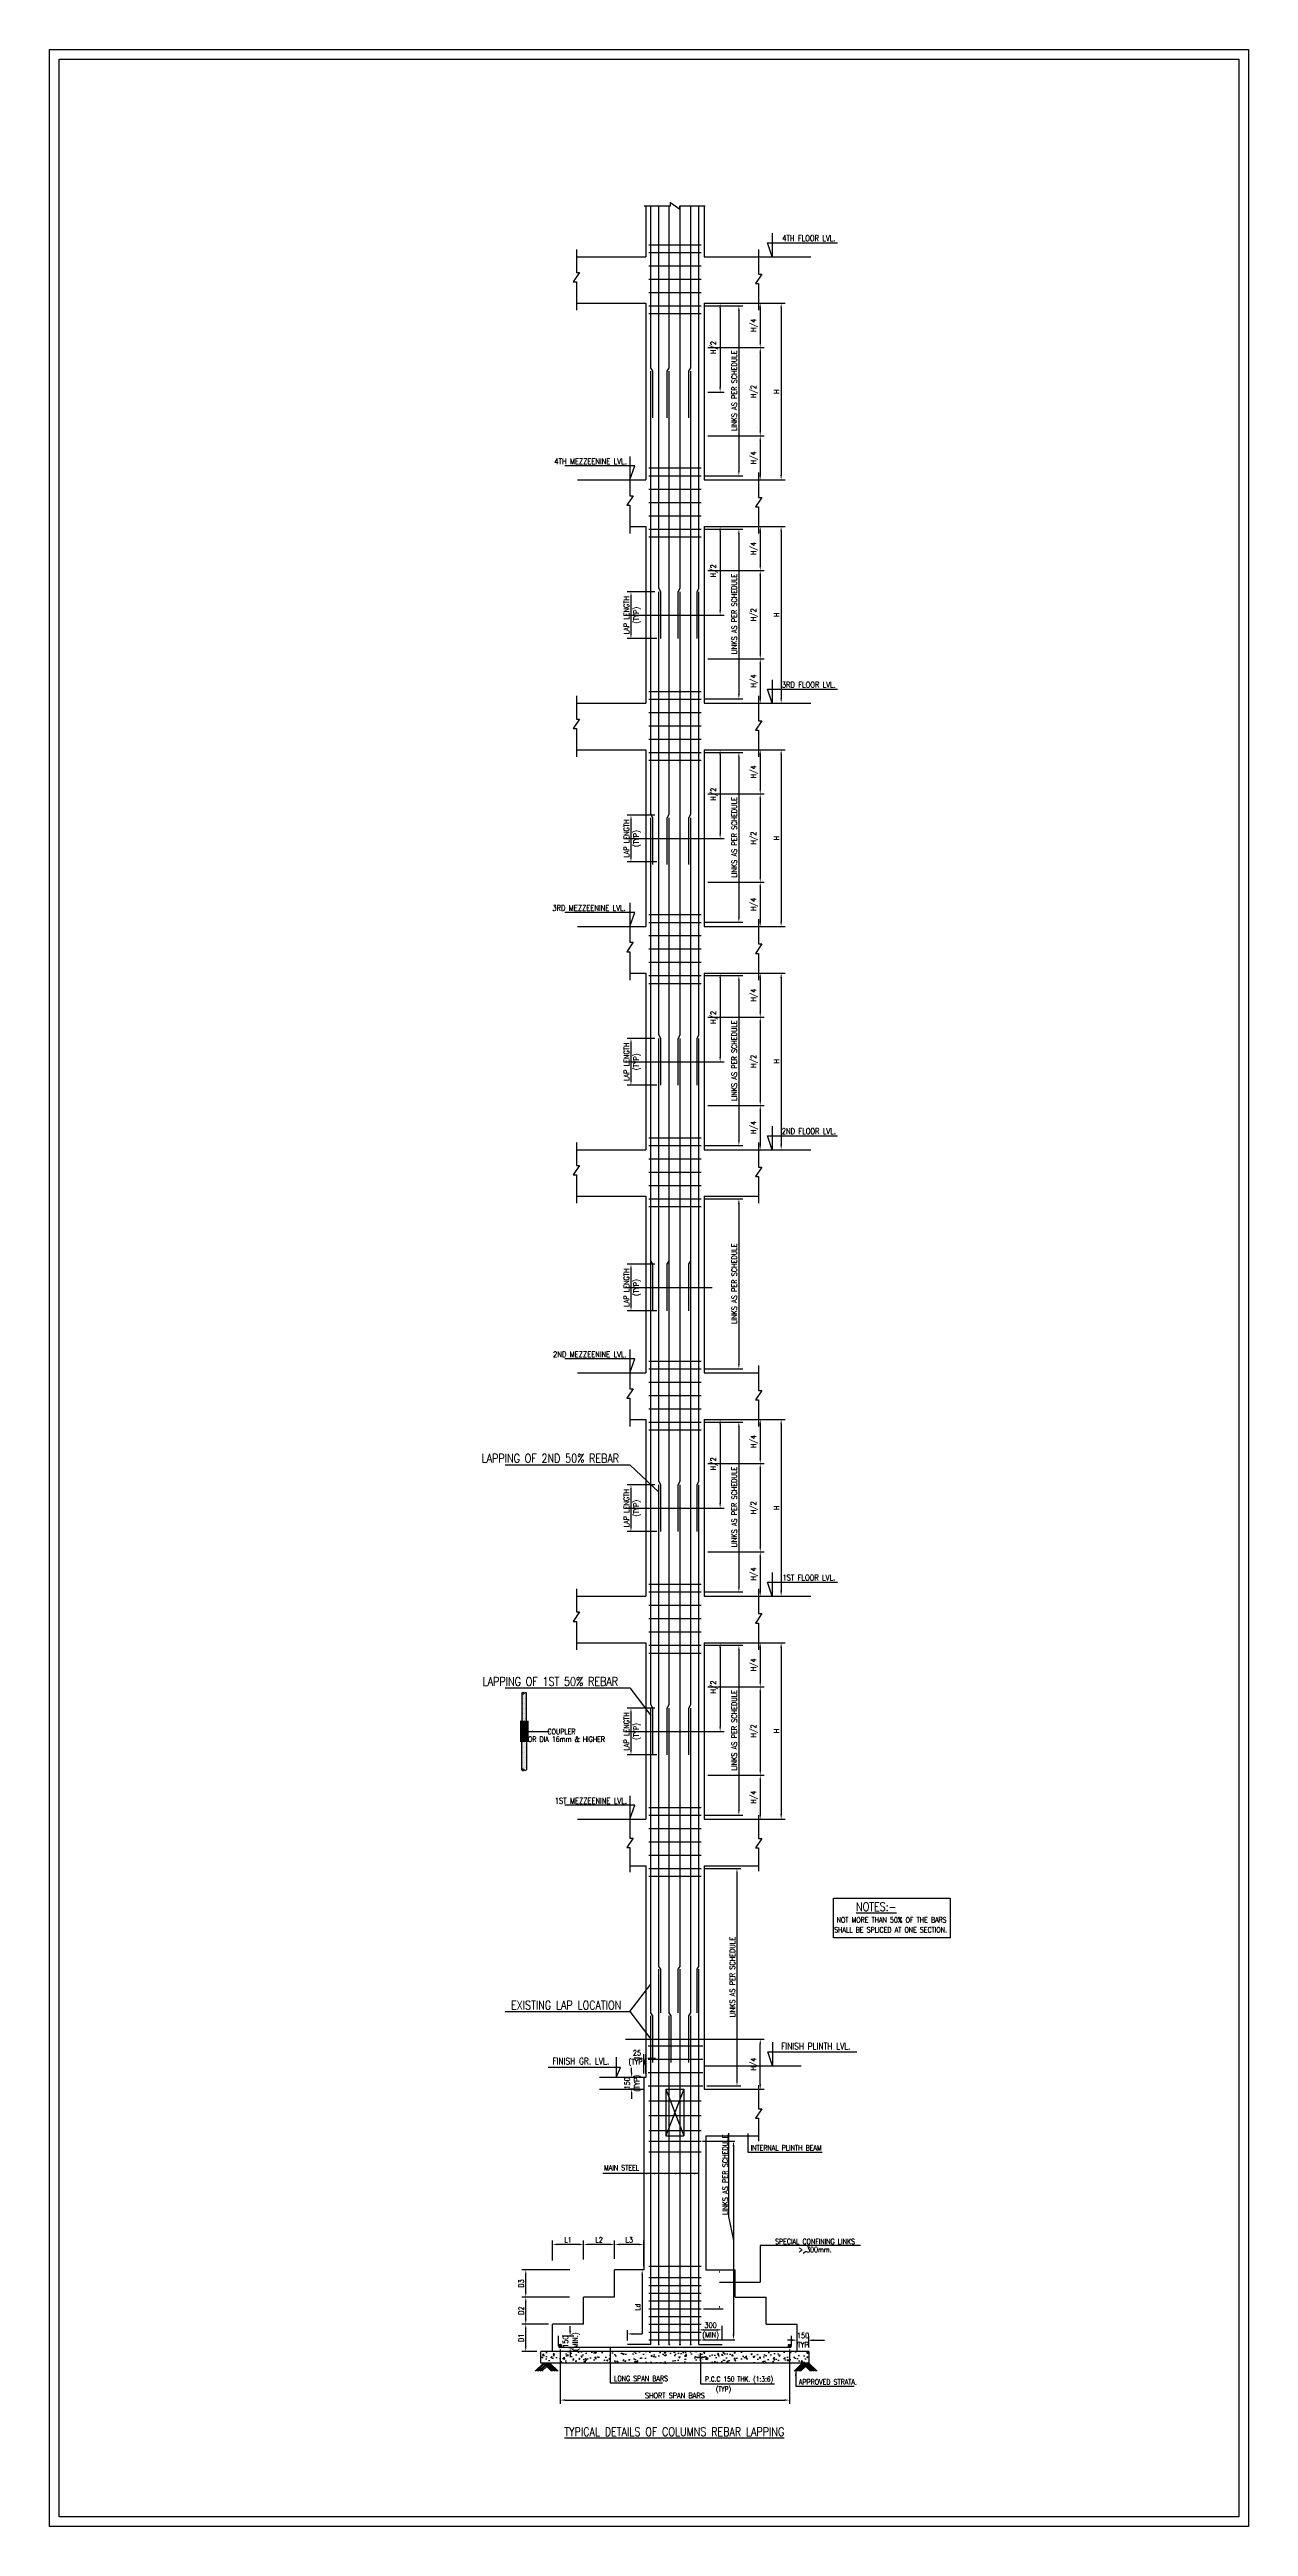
# Model space of a CAD drawing. Extents: x 455722 to 1142355, y -625363 to -272741.
# Drawn here: x 835173 to 896904, y -439105 to -311494 of the extents above; entities that cross this region are included whole.
import ezdxf
from ezdxf.enums import TextEntityAlignment as Align
from ezdxf.lldxf.tags import DXFTag

# ---------------------------------------------------------------- set-up
doc = ezdxf.new("R2010")
doc.units = 0
doc.header["$LTSCALE"] = 500
doc.header["$MEASUREMENT"] = 0
doc.layers.get('DEFPOINTS').update_dxf_attribs({"color": 4})
for name, color, linetype in [('CEN', 8, 'CENTER'), ('COL', 1, 'Continuous'), ('DIM', 5, 'Continuous'), ('FOOT', 4, 'Continuous'), ('FRAME', 6, 'Continuous'), ('HACTH', 9, 'Continuous'), ('LINE CUT', 8, 'Continuous'), ('LINK', 2, 'Continuous'), ('P.C.C.', 8, 'Continuous'), ('REINFORCEMENT', 6, 'Continuous'), ('RING', 4, 'Continuous'), ('S-CONCRET LINE', 4, 'Continuous'), ('S-REINFORCEMENT', 6, 'Continuous'), ('S-TEXT-1', 4, 'Continuous'), ('S-TITLE', 6, 'Continuous'), ('TXT', 4, 'Continuous'), ('TXT1', 2, 'Continuous')]:
    doc.layers.add(name, color=color, linetype=linetype)
doc.styles.add('ROMAND', font='romand')
doc.styles.add('ROMANS', font='r.shx', dxfattribs={"width": 0.8, "height": 275, "bigfont": 'bigfont.shx'})
tags = doc.linetypes.add('CENTER', pattern=[2, 1.25, -0.25, 0.25, -0.25]).pattern_tags.tags
tags[10:11] = [DXFTag(74, 4), DXFTag(75, 0), DXFTag(340, '0'), DXFTag(46, 1.0), DXFTag(50, 0.0), DXFTag(44, 0.0), DXFTag(45, 0.0)]
tags[8:9] = [DXFTag(74, 4), DXFTag(75, 0), DXFTag(340, '0'), DXFTag(46, 1.0), DXFTag(50, 0.0), DXFTag(44, 0.0), DXFTag(45, 0.0)]
tags[6:7] = [DXFTag(74, 4), DXFTag(75, 0), DXFTag(340, '0'), DXFTag(46, 1.0), DXFTag(50, 0.0), DXFTag(44, 0.0), DXFTag(45, 0.0)]
tags[4:5] = [DXFTag(74, 4), DXFTag(75, 0), DXFTag(340, '0'), DXFTag(46, 1.0), DXFTag(50, 0.0), DXFTag(44, 0.0), DXFTag(45, 0.0)]
doc.dimstyles.new('Copy of INT2TIMES', dxfattribs={"dimtxt": 300, "dimasz": 275, "dimexe": 75, "dimexo": 75, "dimgap": 40, "dimtad": 1, "dimdec": 0, "dimlfac": 0.5, "dimrnd": 5, "dimzin": 0, "dimdsep": 46, "dimtxsty": 'ROMANS', "dimcen": -1, "dimclrd": 5, "dimclre": 5, "dimclrt": 4, "dimadec": 0, "dimazin": 0, "dimtfac": 1, "dimtdec": 0, "dimtix": 1, "dimtofl": 0, "dimtmove": 2, "dimatfit": 3, "dimfxl": 0, "dimtolj": 1, "dimtzin": 0, "dimarcsym": 0})
doc.dimstyles.new('dim25', dxfattribs={"dimtxt": 250, "dimasz": 250, "dimexe": 200, "dimexo": 200, "dimgap": 100, "dimtad": 1, "dimdec": 0, "dimlfac": 0.25, "dimzin": 0, "dimdsep": 46, "dimtxsty": 'ROMANS', "dimcen": 0, "dimclrd": 5, "dimclre": 5, "dimclrt": 4, "dimadec": 0, "dimazin": 0, "dimtfac": 1, "dimtdec": 0, "dimtix": 1, "dimtofl": 0, "dimtmove": 2, "dimatfit": 3, "dimfxl": 0, "dimtolj": 1, "dimtzin": 0, "dimlwd": -1, "dimlwe": -1, "dimarcsym": 0})
doc.dimstyles.new('INT$7', dxfattribs={"dimtxt": 9, "dimasz": 8, "dimexe": 8, "dimexo": 3, "dimgap": 2, "dimtad": 1, "dimdec": 0, "dimzin": 0, "dimdsep": 46, "dimtxsty": 'ROMANS', "dimblk": 'DIMTICK', "dimcen": -0.25, "dimclrd": 5, "dimclre": 5, "dimclrt": 4, "dimadec": 0, "dimazin": 0, "dimtfac": 1, "dimtdec": 0, "dimtix": 1, "dimtofl": 0, "dimtmove": 2, "dimatfit": 3, "dimldrblk": 'DIMTICK', "dimfxl": 0, "dimtolj": 1, "dimtzin": 0, "dimarcsym": 0})

# ---------------------------------------------------------------- blocks, each defined once
blk = doc.blocks.new('*D599')
at = {"layer": 'DEFPOINTS', "color": 0}
for p in [(861370, -429287), (861712, -429887), (861976, -429287)]:
    blk.add_point(p, dxfattribs=at)
at = {"layer": 'DIM', "color": 5}
for p, q in [((861570, -429287), (862176, -429287)), ((861912, -429887), (862176, -429887)), ((861976, -429037), (861976, -428787)), ((861976, -430137), (861976, -430387))]:
    blk.add_line(p, q, dxfattribs=at)
for points in [[(861934, -429037), (862017, -429037), (861976, -429287)], [(862017, -430137), (861934, -430137), (861976, -429887)]]:
    blk.add_solid(points, dxfattribs=at)
at = {"layer": 'DIM', "color": 4, "char_height": 275, "attachment_point": 5, "rotation": 90, "style": 'ROMANS'}
for s, insert in [('\\A1;150', (861738, -429587)), ('(MIN.)', (862285, -429587))]:
    blk.add_mtext(s, dxfattribs=dict(at, insert=insert))
blk = doc.blocks.new('*D600')
at = {"layer": 'DEFPOINTS', "color": 0}
for p in [(859692, -428687), (861070, -428687), (860470, -430087)]:
    blk.add_point(p, dxfattribs=at)
at = {"layer": 'DIM', "color": 5}
for p, q in [((860870, -428687), (859492, -428687)), ((859692, -429837), (859692, -428937)), ((860270, -430087), (859492, -430087))]:
    blk.add_line(p, q, dxfattribs=at)
for points in [[(859733, -428937), (859650, -428937), (859692, -428687)], [(859650, -429837), (859733, -429837), (859692, -430087)]]:
    blk.add_solid(points, dxfattribs=at)
at = {"layer": 'DIM', "color": 4, "insert": (859454, -429387), "char_height": 275, "attachment_point": 5, "rotation": 90, "style": 'ROMANS'}
blk.add_mtext('\\A1;D1', dxfattribs=at)
blk = doc.blocks.new('*D601')
at = {"layer": 'DEFPOINTS', "color": 0}
for p in [(859692, -427287), (862144, -427287), (861070, -428687)]:
    blk.add_point(p, dxfattribs=at)
at = {"layer": 'DIM', "color": 5}
for p, q in [((861944, -427287), (859492, -427287)), ((860870, -428687), (859492, -428687)), ((859692, -428437), (859692, -427537))]:
    blk.add_line(p, q, dxfattribs=at)
for points in [[(859733, -427537), (859650, -427537), (859692, -427287)], [(859650, -428437), (859733, -428437), (859692, -428687)]]:
    blk.add_solid(points, dxfattribs=at)
at = {"layer": 'DIM', "color": 4, "insert": (859454, -427987), "char_height": 275, "attachment_point": 5, "rotation": 90, "style": 'ROMANS'}
blk.add_mtext('\\A1;D2', dxfattribs=at)
blk = doc.blocks.new('*D602')
at = {"layer": 'DEFPOINTS', "color": 0}
for p in [(859692, -425887), (862164, -425887), (862144, -427287)]:
    blk.add_point(p, dxfattribs=at)
at = {"layer": 'DIM', "color": 5}
for p, q in [((861964, -425887), (859492, -425887)), ((859692, -427037), (859692, -426137)), ((861944, -427287), (859492, -427287))]:
    blk.add_line(p, q, dxfattribs=at)
for points in [[(859733, -426137), (859650, -426137), (859692, -425887)], [(859650, -427037), (859733, -427037), (859692, -427287)]]:
    blk.add_solid(points, dxfattribs=at)
at = {"layer": 'DIM', "color": 4, "insert": (859454, -426587), "char_height": 275, "attachment_point": 5, "rotation": 90, "style": 'ROMANS'}
blk.add_mtext('\\A1;D3', dxfattribs=at)
blk = doc.blocks.new('*D603')
at = {"layer": 'DEFPOINTS', "color": 0}
for p in [(864270, -424576), (864270, -425520), (865770, -425887)]:
    blk.add_point(p, dxfattribs=at)
at = {"layer": 'DIM', "color": 5}
for p, q in [((864270, -425320), (864270, -424376)), ((865520, -424576), (864520, -424576)), ((865770, -425687), (865770, -424376))]:
    blk.add_line(p, q, dxfattribs=at)
for points in [[(864520, -424534), (864520, -424617), (864270, -424576)], [(865520, -424617), (865520, -424534), (865770, -424576)]]:
    blk.add_solid(points, dxfattribs=at)
at = {"layer": 'DIM', "color": 4, "insert": (865020, -424338), "char_height": 275, "attachment_point": 5, "style": 'ROMANS'}
blk.add_mtext('\\A1;L3', dxfattribs=at)
blk = doc.blocks.new('*D604')
at = {"layer": 'DEFPOINTS', "color": 0}
for p in [(862670, -424576), (862670, -425548), (864270, -425520)]:
    blk.add_point(p, dxfattribs=at)
at = {"layer": 'DIM', "color": 5}
for p, q in [((862670, -425348), (862670, -424376)), ((864020, -424576), (862920, -424576)), ((864270, -425320), (864270, -424376))]:
    blk.add_line(p, q, dxfattribs=at)
for points in [[(862920, -424534), (862920, -424617), (862670, -424576)], [(864020, -424617), (864020, -424534), (864270, -424576)]]:
    blk.add_solid(points, dxfattribs=at)
at = {"layer": 'DIM', "color": 4, "insert": (863470, -424338), "char_height": 275, "attachment_point": 5, "style": 'ROMANS'}
blk.add_mtext('\\A1;L2', dxfattribs=at)
blk = doc.blocks.new('*D605')
at = {"layer": 'DEFPOINTS', "color": 0}
for p in [(861070, -424576), (861070, -425595), (862670, -425548)]:
    blk.add_point(p, dxfattribs=at)
at = {"layer": 'DIM', "color": 5}
for p, q in [((861070, -425395), (861070, -424376)), ((862420, -424576), (861320, -424576)), ((862670, -425348), (862670, -424376))]:
    blk.add_line(p, q, dxfattribs=at)
for points in [[(861320, -424534), (861320, -424617), (861070, -424576)], [(862420, -424617), (862420, -424534), (862670, -424576)]]:
    blk.add_solid(points, dxfattribs=at)
at = {"layer": 'DIM', "color": 4, "insert": (861870, -424338), "char_height": 275, "attachment_point": 5, "style": 'ROMANS'}
blk.add_mtext('\\A1;L1', dxfattribs=at)
blk = doc.blocks.new('*D606')
at = {"layer": 'DEFPOINTS', "color": 0}
for p in [(873670, -429387), (874270, -429505), (874270, -430087)]:
    blk.add_point(p, dxfattribs=at)
at = {"layer": 'DIM', "color": 5}
for p, q in [((873420, -429505), (873170, -429505)), ((873670, -429587), (873670, -429705)), ((874270, -429887), (874270, -429305)), ((874520, -429505), (874770, -429505))]:
    blk.add_line(p, q, dxfattribs=at)
for points in [[(873420, -429546), (873420, -429463), (873670, -429505)], [(874520, -429463), (874520, -429546), (874270, -429505)]]:
    blk.add_solid(points, dxfattribs=at)
at = {"layer": 'DIM', "color": 4, "char_height": 275, "attachment_point": 5, "style": 'ROMANS'}
for s, insert in [('TYP', (873970, -429742)), ('\\A1;150', (873970, -429267))]:
    blk.add_mtext(s, dxfattribs=dict(at, insert=insert))
blk = doc.blocks.new('*D607')
at = {"layer": 'DEFPOINTS', "color": 0}
for p in [(865770, -415973), (865144, -416573), (865770, -416573)]:
    blk.add_point(p, dxfattribs=at)
at = {"layer": 'DIM', "color": 5, "linetype": 'Continuous'}
for p, q in [((865570, -415973), (864944, -415973)), ((865144, -415723), (865144, -415473)), ((865570, -416573), (864944, -416573)), ((865144, -416823), (865144, -417073))]:
    blk.add_line(p, q, dxfattribs=at)
at = {"layer": 'DIM', "color": 5}
for points in [[(865102, -415723), (865185, -415723), (865144, -415973)], [(865185, -416823), (865102, -416823), (865144, -416573)]]:
    blk.add_solid(points, dxfattribs=at)
at = {"layer": 'DIM', "color": 4, "char_height": 275, "attachment_point": 5, "rotation": 90, "style": 'ROMANS'}
for s, insert in [('(TYP)', (865453, -416273)), ('\\A1;150', (864906, -416273))]:
    blk.add_mtext(s, dxfattribs=dict(at, insert=insert))
blk = doc.blocks.new('*D608')
at = {"layer": 'DEFPOINTS', "color": 0}
for p in [(868718, -419253), (868718, -429487), (870389, -429487)]:
    blk.add_point(p, dxfattribs=at)
at = {"layer": 'DIM', "color": 5, "lineweight": -2, "ltscale": 2}
for p, q in [((868793, -419253), (870464, -419253)), ((870135, -418836), (870135, -423138)), ((870389, -419528), (870389, -429212)), ((870135, -423138), (870389, -424370)), ((868793, -429487), (870464, -429487))]:
    blk.add_line(p, q, dxfattribs=at)
at = {"layer": 'DIM', "color": 5}
for points in [[(870435, -419528), (870343, -419528), (870389, -419253)], [(870343, -429212), (870435, -429212), (870389, -429487)]]:
    blk.add_solid(points, dxfattribs=at)
at = {"layer": 'DIM', "color": 4, "insert": (869957, -420987), "char_height": 275, "attachment_point": 5, "rotation": 90, "style": 'ROMANS'}
blk.add_mtext('\\A1;LINKS AS PER SCHEDULE \\P', dxfattribs=at)
blk = doc.blocks.new('*D609')
at = {"layer": 'DEFPOINTS', "color": 0}
for p in [(868718, -405207), (868818, -416400), (870568, -416400)]:
    blk.add_point(p, dxfattribs=at)
at = {"layer": 'DIM', "color": 5}
for p, q in [((868918, -405207), (870768, -405207)), ((870568, -405457), (870568, -416150)), ((869018, -416400), (870768, -416400))]:
    blk.add_line(p, q, dxfattribs=at)
for points in [[(870610, -405457), (870527, -405457), (870568, -405207)], [(870527, -416150), (870610, -416150), (870568, -416400)]]:
    blk.add_solid(points, dxfattribs=at)
at = {"layer": 'DIM', "color": 4, "insert": (870331, -410804), "char_height": 275, "attachment_point": 5, "rotation": 90, "style": 'ROMANS'}
blk.add_mtext('\\A1;LINKS AS PER SCHEDULE', dxfattribs=at)
blk = doc.blocks.new('*D610')
at = {"layer": 'DEFPOINTS', "color": 0}
for p in [(870276, -393573), (870276, -402673), (872843, -402673)]:
    blk.add_point(p, dxfattribs=at)
at = {"layer": 'DIM', "color": 5}
for p, q in [((870476, -393573), (873043, -393573)), ((872843, -393823), (872843, -402423)), ((870476, -402673), (873043, -402673))]:
    blk.add_line(p, q, dxfattribs=at)
for points in [[(872884, -393823), (872801, -393823), (872843, -393573)], [(872801, -402423), (872884, -402423), (872843, -402673)]]:
    blk.add_solid(points, dxfattribs=at)
at = {"layer": 'DIM', "color": 4, "insert": (872605, -398123), "char_height": 275, "attachment_point": 5, "rotation": 90, "style": 'ROMANS'}
blk.add_mtext('\\A1;H', dxfattribs=at)
blk = doc.blocks.new('*D611')
at = {"layer": 'DEFPOINTS', "color": 0}
for p in [(868718, -393707), (868718, -402460), (870666, -402460)]:
    blk.add_point(p, dxfattribs=at)
at = {"layer": 'DIM', "color": 5}
for p, q in [((868918, -393707), (870866, -393707)), ((870666, -393957), (870666, -402210)), ((868918, -402460), (870866, -402460))]:
    blk.add_line(p, q, dxfattribs=at)
for points in [[(870707, -393957), (870624, -393957), (870666, -393707)], [(870624, -402210), (870707, -402210), (870666, -402460)]]:
    blk.add_solid(points, dxfattribs=at)
at = {"layer": 'DIM', "color": 4, "insert": (870428, -398083), "char_height": 275, "attachment_point": 5, "rotation": 90, "style": 'ROMANS'}
blk.add_mtext('\\A1;LINKS AS PER SCHEDULE', dxfattribs=at)
blk = doc.blocks.new('*D612')
at = {"layer": 'DEFPOINTS', "color": 0}
for p in [(868870, -393573), (868870, -398146), (869701, -398146)]:
    blk.add_point(p, dxfattribs=at)
at = {"layer": 'DIM', "color": 5}
for p, q in [((869070, -393573), (869901, -393573)), ((869701, -393823), (869701, -397896)), ((869070, -398146), (869901, -398146))]:
    blk.add_line(p, q, dxfattribs=at)
for points in [[(869742, -393823), (869659, -393823), (869701, -393573)], [(869659, -397896), (869742, -397896), (869701, -398146)]]:
    blk.add_solid(points, dxfattribs=at)
at = {"layer": 'DIM', "color": 4, "insert": (869391, -395860), "char_height": 275, "attachment_point": 5, "rotation": 90, "style": 'ROMANS'}
blk.add_mtext('\\A1;H/2', dxfattribs=at)
blk = doc.blocks.new('*D613')
at = {"layer": 'DEFPOINTS', "color": 0}
for p in [(866542, -396946), (865110, -399346), (866642, -399346)]:
    blk.add_point(p, dxfattribs=at)
at = {"layer": 'DIM', "color": 5}
for p, q in [((866342, -396946), (864910, -396946)), ((865110, -397196), (865110, -399096)), ((866442, -399346), (864910, -399346))]:
    blk.add_line(p, q, dxfattribs=at)
for points in [[(865152, -397196), (865069, -397196), (865110, -396946)], [(865069, -399096), (865152, -399096), (865110, -399346)]]:
    blk.add_solid(points, dxfattribs=at)
at = {"layer": 'DIM', "color": 4, "char_height": 275, "attachment_point": 5, "rotation": 90, "style": 'ROMANS'}
for s, insert in [('\\A1;LAP LENGTH', (864873, -398146)), ('(TYP)', (865420, -398146))]:
    blk.add_mtext(s, dxfattribs=dict(at, insert=insert))
blk = doc.blocks.new('*D614')
at = {"layer": 'DEFPOINTS', "color": 0}
for p in [(868610, -429728), (869810, -428976), (869810, -429728)]:
    blk.add_point(p, dxfattribs=at)
at = {"layer": 'DIM', "color": 5}
for p, q in [((868610, -429528), (868610, -428776)), ((868860, -428976), (869560, -428976)), ((869810, -429528), (869810, -428776))]:
    blk.add_line(p, q, dxfattribs=at)
for points in [[(868860, -428934), (868860, -429018), (868610, -428976)], [(869560, -429018), (869560, -428934), (869810, -428976)]]:
    blk.add_solid(points, dxfattribs=at)
at = {"layer": 'DIM', "color": 4, "char_height": 275, "attachment_point": 5, "style": 'ROMANS'}
for s, insert in [('\\A1;300', (869210, -428739)), ('(MIN)', (869210, -429286))]:
    blk.add_mtext(s, dxfattribs=dict(at, insert=insert))
blk = doc.blocks.new('DIMTICK')
for p, q in [((-1, 0), (1, 0)), ((0, 1), (0, -1))]:
    blk.add_line(p, q)
at = {"color": 2, "const_width": 0.1}
blk.add_lwpolyline([(0.71, 0.71), (-0.71, -0.71)], dxfattribs=at)
blk = doc.blocks.new('*D615')
at = {"layer": 'DEFPOINTS', "color": 0}
for p in [(861468, -429790), (873272, -429790), (873272, -432595)]:
    blk.add_point(p, dxfattribs=at)
at = {"layer": 'DIM', "color": 5}
for p, q in [((861468, -429990), (861468, -432795)), ((873272, -429990), (873272, -432795)), ((861718, -432595), (873022, -432595))]:
    blk.add_line(p, q, dxfattribs=at)
for points in [[(861718, -432553), (861718, -432636), (861468, -432595)], [(873022, -432636), (873022, -432553), (873272, -432595)]]:
    blk.add_solid(points, dxfattribs=at)
at = {"layer": 'DIM', "color": 4, "insert": (867370, -432357), "char_height": 275, "attachment_point": 5, "style": 'ROMANS'}
blk.add_mtext('\\A1;SHORT SPAN BARS', dxfattribs=at)
blk = doc.blocks.new('*D616')
at = {"layer": 'DEFPOINTS', "color": 0}
for p in [(871071, -393573), (868870, -395848), (871766, -395848)]:
    blk.add_point(p, dxfattribs=at)
at = {"layer": 'DIM', "color": 5}
for p, q in [((871271, -393573), (871966, -393573)), ((871766, -393823), (871766, -395598)), ((869070, -395848), (871966, -395848))]:
    blk.add_line(p, q, dxfattribs=at)
for points in [[(871808, -393823), (871725, -393823), (871766, -393573)], [(871725, -395598), (871808, -395598), (871766, -395848)]]:
    blk.add_solid(points, dxfattribs=at)
at = {"layer": 'DIM', "color": 4, "insert": (871457, -394711), "char_height": 275, "attachment_point": 5, "rotation": 90, "style": 'ROMANS'}
blk.add_mtext('\\A1;H/4', dxfattribs=at)
blk = doc.blocks.new('*D617')
at = {"layer": 'DEFPOINTS', "color": 0}
for p in [(868870, -395848), (868870, -400398), (871766, -400398)]:
    blk.add_point(p, dxfattribs=at)
at = {"layer": 'DIM', "color": 5}
for p, q in [((869070, -395848), (871966, -395848)), ((871766, -396098), (871766, -400148)), ((869070, -400398), (871966, -400398))]:
    blk.add_line(p, q, dxfattribs=at)
for points in [[(871808, -396098), (871725, -396098), (871766, -395848)], [(871725, -400148), (871808, -400148), (871766, -400398)]]:
    blk.add_solid(points, dxfattribs=at)
at = {"layer": 'DIM', "color": 4, "insert": (871457, -398123), "char_height": 275, "attachment_point": 5, "rotation": 90, "style": 'ROMANS'}
blk.add_mtext('\\A1;H/2', dxfattribs=at)
blk = doc.blocks.new('*D618')
at = {"layer": 'DEFPOINTS', "color": 0}
for p in [(868870, -400398), (871224, -402673), (871766, -402673)]:
    blk.add_point(p, dxfattribs=at)
at = {"layer": 'DIM', "color": 5}
for p, q in [((869070, -400398), (871966, -400398)), ((871766, -400648), (871766, -402423)), ((871424, -402673), (871966, -402673))]:
    blk.add_line(p, q, dxfattribs=at)
for points in [[(871808, -400648), (871725, -400648), (871766, -400398)], [(871725, -402423), (871808, -402423), (871766, -402673)]]:
    blk.add_solid(points, dxfattribs=at)
at = {"layer": 'DIM', "color": 4, "insert": (871457, -401536), "char_height": 275, "attachment_point": 5, "rotation": 90, "style": 'ROMANS'}
blk.add_mtext('\\A1;H/4', dxfattribs=at)
blk = doc.blocks.new('*D619')
at = {"layer": 'DEFPOINTS', "color": 0}
for p in [(865770, -414977), (865770, -415973), (865870, -415973)]:
    blk.add_point(p, dxfattribs=at)
at = {"layer": 'DIM', "color": 5}
for p, q in [((865520, -414977), (865270, -414977)), ((865770, -415773), (865770, -414777)), ((865870, -415773), (865870, -414777)), ((866120, -414977), (866370, -414977))]:
    blk.add_line(p, q, dxfattribs=at)
for points in [[(865520, -415019), (865520, -414936), (865770, -414977)], [(866120, -414936), (866120, -415019), (865870, -414977)]]:
    blk.add_solid(points, dxfattribs=at)
at = {"layer": 'DIM', "color": 4, "insert": (865420, -414977), "char_height": 275, "attachment_point": 5, "style": 'ROMANS'}
blk.add_mtext('\\A1;25\\P(TYP)', dxfattribs=at)
blk = doc.blocks.new('*D620')
at = {"layer": 'DEFPOINTS', "color": 0}
for p in [(868870, -413998), (871766, -413998), (871071, -416573)]:
    blk.add_point(p, dxfattribs=at)
at = {"layer": 'DIM', "color": 5}
for p, q in [((869070, -413998), (871966, -413998)), ((871766, -416323), (871766, -414248)), ((871271, -416573), (871966, -416573))]:
    blk.add_line(p, q, dxfattribs=at)
for points in [[(871808, -414248), (871725, -414248), (871766, -413998)], [(871725, -416323), (871808, -416323), (871766, -416573)]]:
    blk.add_solid(points, dxfattribs=at)
at = {"layer": 'DIM', "color": 4, "insert": (871457, -415286), "char_height": 275, "attachment_point": 5, "rotation": 90, "style": 'ROMANS'}
blk.add_mtext('\\A1;H/4', dxfattribs=at)
blk = doc.blocks.new('*D621')
at = {"layer": 'DEFPOINTS', "color": 0}
for p in [(870276, -382073), (870276, -391173), (872843, -391173)]:
    blk.add_point(p, dxfattribs=at)
at = {"layer": 'DIM', "color": 5}
for p, q in [((870476, -382073), (873043, -382073)), ((872843, -382323), (872843, -390923)), ((870476, -391173), (873043, -391173))]:
    blk.add_line(p, q, dxfattribs=at)
for points in [[(872884, -382323), (872801, -382323), (872843, -382073)], [(872801, -390923), (872884, -390923), (872843, -391173)]]:
    blk.add_solid(points, dxfattribs=at)
at = {"layer": 'DIM', "color": 4, "insert": (872605, -386623), "char_height": 275, "attachment_point": 5, "rotation": 90, "style": 'ROMANS'}
blk.add_mtext('\\A1;H', dxfattribs=at)
blk = doc.blocks.new('*D622')
at = {"layer": 'DEFPOINTS', "color": 0}
for p in [(868718, -382207), (868718, -390960), (870666, -390960)]:
    blk.add_point(p, dxfattribs=at)
at = {"layer": 'DIM', "color": 5}
for p, q in [((868918, -382207), (870866, -382207)), ((870666, -382457), (870666, -390710)), ((868918, -390960), (870866, -390960))]:
    blk.add_line(p, q, dxfattribs=at)
for points in [[(870707, -382457), (870624, -382457), (870666, -382207)], [(870624, -390710), (870707, -390710), (870666, -390960)]]:
    blk.add_solid(points, dxfattribs=at)
at = {"layer": 'DIM', "color": 4, "insert": (870428, -386583), "char_height": 275, "attachment_point": 5, "rotation": 90, "style": 'ROMANS'}
blk.add_mtext('\\A1;LINKS AS PER SCHEDULE', dxfattribs=at)
blk = doc.blocks.new('*D623')
at = {"layer": 'DEFPOINTS', "color": 0}
for p in [(868870, -382073), (868870, -386646), (869701, -386646)]:
    blk.add_point(p, dxfattribs=at)
at = {"layer": 'DIM', "color": 5}
for p, q in [((869070, -382073), (869901, -382073)), ((869701, -382323), (869701, -386396)), ((869070, -386646), (869901, -386646))]:
    blk.add_line(p, q, dxfattribs=at)
for points in [[(869742, -382323), (869659, -382323), (869701, -382073)], [(869659, -386396), (869742, -386396), (869701, -386646)]]:
    blk.add_solid(points, dxfattribs=at)
at = {"layer": 'DIM', "color": 4, "insert": (869391, -384360), "char_height": 275, "attachment_point": 5, "rotation": 90, "style": 'ROMANS'}
blk.add_mtext('\\A1;H/2', dxfattribs=at)
blk = doc.blocks.new('*D624')
at = {"layer": 'DEFPOINTS', "color": 0}
for p in [(866542, -385446), (865110, -387846), (866642, -387846)]:
    blk.add_point(p, dxfattribs=at)
at = {"layer": 'DIM', "color": 5}
for p, q in [((866342, -385446), (864910, -385446)), ((865110, -385696), (865110, -387596)), ((866442, -387846), (864910, -387846))]:
    blk.add_line(p, q, dxfattribs=at)
for points in [[(865152, -385696), (865069, -385696), (865110, -385446)], [(865069, -387596), (865152, -387596), (865110, -387846)]]:
    blk.add_solid(points, dxfattribs=at)
at = {"layer": 'DIM', "color": 4, "char_height": 275, "attachment_point": 5, "rotation": 90, "style": 'ROMANS'}
for s, insert in [('\\A1;LAP LENGTH', (864873, -386646)), ('(TYP)', (865420, -386646))]:
    blk.add_mtext(s, dxfattribs=dict(at, insert=insert))
blk = doc.blocks.new('*D625')
at = {"layer": 'DEFPOINTS', "color": 0}
for p in [(871071, -382073), (868870, -384348), (871766, -384348)]:
    blk.add_point(p, dxfattribs=at)
at = {"layer": 'DIM', "color": 5}
for p, q in [((871271, -382073), (871966, -382073)), ((871766, -382323), (871766, -384098)), ((869070, -384348), (871966, -384348))]:
    blk.add_line(p, q, dxfattribs=at)
for points in [[(871808, -382323), (871725, -382323), (871766, -382073)], [(871725, -384098), (871808, -384098), (871766, -384348)]]:
    blk.add_solid(points, dxfattribs=at)
at = {"layer": 'DIM', "color": 4, "insert": (871457, -383211), "char_height": 275, "attachment_point": 5, "rotation": 90, "style": 'ROMANS'}
blk.add_mtext('\\A1;H/4', dxfattribs=at)
blk = doc.blocks.new('*D626')
at = {"layer": 'DEFPOINTS', "color": 0}
for p in [(868870, -384348), (868870, -388898), (871766, -388898)]:
    blk.add_point(p, dxfattribs=at)
at = {"layer": 'DIM', "color": 5}
for p, q in [((869070, -384348), (871966, -384348)), ((871766, -384598), (871766, -388648)), ((869070, -388898), (871966, -388898))]:
    blk.add_line(p, q, dxfattribs=at)
for points in [[(871808, -384598), (871725, -384598), (871766, -384348)], [(871725, -388648), (871808, -388648), (871766, -388898)]]:
    blk.add_solid(points, dxfattribs=at)
at = {"layer": 'DIM', "color": 4, "insert": (871457, -386623), "char_height": 275, "attachment_point": 5, "rotation": 90, "style": 'ROMANS'}
blk.add_mtext('\\A1;H/2', dxfattribs=at)
blk = doc.blocks.new('*D627')
at = {"layer": 'DEFPOINTS', "color": 0}
for p in [(868870, -388898), (871224, -391173), (871766, -391173)]:
    blk.add_point(p, dxfattribs=at)
at = {"layer": 'DIM', "color": 5}
for p, q in [((869070, -388898), (871966, -388898)), ((871766, -389148), (871766, -390923)), ((871424, -391173), (871966, -391173))]:
    blk.add_line(p, q, dxfattribs=at)
for points in [[(871808, -389148), (871725, -389148), (871766, -388898)], [(871725, -390923), (871808, -390923), (871766, -391173)]]:
    blk.add_solid(points, dxfattribs=at)
at = {"layer": 'DIM', "color": 4, "insert": (871457, -390036), "char_height": 275, "attachment_point": 5, "rotation": 90, "style": 'ROMANS'}
blk.add_mtext('\\A1;H/4', dxfattribs=at)
blk = doc.blocks.new('*D628')
at = {"layer": 'DEFPOINTS', "color": 0}
for p in [(868718, -370707), (868718, -379460), (870666, -379460)]:
    blk.add_point(p, dxfattribs=at)
at = {"layer": 'DIM', "color": 5}
for p, q in [((868918, -370707), (870866, -370707)), ((870666, -370957), (870666, -379210)), ((868918, -379460), (870866, -379460))]:
    blk.add_line(p, q, dxfattribs=at)
for points in [[(870707, -370957), (870624, -370957), (870666, -370707)], [(870624, -379210), (870707, -379210), (870666, -379460)]]:
    blk.add_solid(points, dxfattribs=at)
at = {"layer": 'DIM', "color": 4, "insert": (870428, -375083), "char_height": 275, "attachment_point": 5, "rotation": 90, "style": 'ROMANS'}
blk.add_mtext('\\A1;LINKS AS PER SCHEDULE', dxfattribs=at)
blk = doc.blocks.new('*D629')
at = {"layer": 'DEFPOINTS', "color": 0}
for p in [(870276, -359073), (870276, -368173), (872843, -368173)]:
    blk.add_point(p, dxfattribs=at)
at = {"layer": 'DIM', "color": 5}
for p, q in [((870476, -359073), (873043, -359073)), ((872843, -359323), (872843, -367923)), ((870476, -368173), (873043, -368173))]:
    blk.add_line(p, q, dxfattribs=at)
for points in [[(872884, -359323), (872801, -359323), (872843, -359073)], [(872801, -367923), (872884, -367923), (872843, -368173)]]:
    blk.add_solid(points, dxfattribs=at)
at = {"layer": 'DIM', "color": 4, "insert": (872605, -363623), "char_height": 275, "attachment_point": 5, "rotation": 90, "style": 'ROMANS'}
blk.add_mtext('\\A1;H', dxfattribs=at)
blk = doc.blocks.new('*D630')
at = {"layer": 'DEFPOINTS', "color": 0}
for p in [(868718, -359207), (868718, -367960), (870666, -367960)]:
    blk.add_point(p, dxfattribs=at)
at = {"layer": 'DIM', "color": 5}
for p, q in [((868918, -359207), (870866, -359207)), ((870666, -359457), (870666, -367710)), ((868918, -367960), (870866, -367960))]:
    blk.add_line(p, q, dxfattribs=at)
for points in [[(870707, -359457), (870624, -359457), (870666, -359207)], [(870624, -367710), (870707, -367710), (870666, -367960)]]:
    blk.add_solid(points, dxfattribs=at)
at = {"layer": 'DIM', "color": 4, "insert": (870428, -363583), "char_height": 275, "attachment_point": 5, "rotation": 90, "style": 'ROMANS'}
blk.add_mtext('\\A1;LINKS AS PER SCHEDULE', dxfattribs=at)
blk = doc.blocks.new('*D631')
at = {"layer": 'DEFPOINTS', "color": 0}
for p in [(868870, -359073), (868870, -363646), (869701, -363646)]:
    blk.add_point(p, dxfattribs=at)
at = {"layer": 'DIM', "color": 5}
for p, q in [((869070, -359073), (869901, -359073)), ((869701, -359323), (869701, -363396)), ((869070, -363646), (869901, -363646))]:
    blk.add_line(p, q, dxfattribs=at)
for points in [[(869742, -359323), (869659, -359323), (869701, -359073)], [(869659, -363396), (869742, -363396), (869701, -363646)]]:
    blk.add_solid(points, dxfattribs=at)
at = {"layer": 'DIM', "color": 4, "insert": (869391, -361360), "char_height": 275, "attachment_point": 5, "rotation": 90, "style": 'ROMANS'}
blk.add_mtext('\\A1;H/2', dxfattribs=at)
blk = doc.blocks.new('*D632')
at = {"layer": 'DEFPOINTS', "color": 0}
for p in [(866542, -362446), (865110, -364846), (866642, -364846)]:
    blk.add_point(p, dxfattribs=at)
at = {"layer": 'DIM', "color": 5}
for p, q in [((866342, -362446), (864910, -362446)), ((865110, -362696), (865110, -364596)), ((866442, -364846), (864910, -364846))]:
    blk.add_line(p, q, dxfattribs=at)
for points in [[(865152, -362696), (865069, -362696), (865110, -362446)], [(865069, -364596), (865152, -364596), (865110, -364846)]]:
    blk.add_solid(points, dxfattribs=at)
at = {"layer": 'DIM', "color": 4, "char_height": 275, "attachment_point": 5, "rotation": 90, "style": 'ROMANS'}
for s, insert in [('\\A1;LAP LENGTH', (864873, -363646)), ('(TYP)', (865420, -363646))]:
    blk.add_mtext(s, dxfattribs=dict(at, insert=insert))
blk = doc.blocks.new('*D633')
at = {"layer": 'DEFPOINTS', "color": 0}
for p in [(871071, -359073), (868870, -361348), (871766, -361348)]:
    blk.add_point(p, dxfattribs=at)
at = {"layer": 'DIM', "color": 5}
for p, q in [((871271, -359073), (871966, -359073)), ((871766, -359323), (871766, -361098)), ((869070, -361348), (871966, -361348))]:
    blk.add_line(p, q, dxfattribs=at)
for points in [[(871808, -359323), (871725, -359323), (871766, -359073)], [(871725, -361098), (871808, -361098), (871766, -361348)]]:
    blk.add_solid(points, dxfattribs=at)
at = {"layer": 'DIM', "color": 4, "insert": (871457, -360211), "char_height": 275, "attachment_point": 5, "rotation": 90, "style": 'ROMANS'}
blk.add_mtext('\\A1;H/4', dxfattribs=at)
blk = doc.blocks.new('*D634')
at = {"layer": 'DEFPOINTS', "color": 0}
for p in [(868870, -361348), (868870, -365898), (871766, -365898)]:
    blk.add_point(p, dxfattribs=at)
at = {"layer": 'DIM', "color": 5}
for p, q in [((869070, -361348), (871966, -361348)), ((871766, -361598), (871766, -365648)), ((869070, -365898), (871966, -365898))]:
    blk.add_line(p, q, dxfattribs=at)
for points in [[(871808, -361598), (871725, -361598), (871766, -361348)], [(871725, -365648), (871808, -365648), (871766, -365898)]]:
    blk.add_solid(points, dxfattribs=at)
at = {"layer": 'DIM', "color": 4, "insert": (871457, -363623), "char_height": 275, "attachment_point": 5, "rotation": 90, "style": 'ROMANS'}
blk.add_mtext('\\A1;H/2', dxfattribs=at)
blk = doc.blocks.new('*D635')
at = {"layer": 'DEFPOINTS', "color": 0}
for p in [(868870, -365898), (871224, -368173), (871766, -368173)]:
    blk.add_point(p, dxfattribs=at)
at = {"layer": 'DIM', "color": 5}
for p, q in [((869070, -365898), (871966, -365898)), ((871766, -366148), (871766, -367923)), ((871424, -368173), (871966, -368173))]:
    blk.add_line(p, q, dxfattribs=at)
for points in [[(871808, -366148), (871725, -366148), (871766, -365898)], [(871725, -367923), (871808, -367923), (871766, -368173)]]:
    blk.add_solid(points, dxfattribs=at)
at = {"layer": 'DIM', "color": 4, "insert": (871457, -367036), "char_height": 275, "attachment_point": 5, "rotation": 90, "style": 'ROMANS'}
blk.add_mtext('\\A1;H/4', dxfattribs=at)
blk = doc.blocks.new('*D636')
at = {"layer": 'DEFPOINTS', "color": 0}
for p in [(870276, -347573), (870276, -356673), (872843, -356673)]:
    blk.add_point(p, dxfattribs=at)
at = {"layer": 'DIM', "color": 5}
for p, q in [((870476, -347573), (873043, -347573)), ((872843, -347823), (872843, -356423)), ((870476, -356673), (873043, -356673))]:
    blk.add_line(p, q, dxfattribs=at)
for points in [[(872884, -347823), (872801, -347823), (872843, -347573)], [(872801, -356423), (872884, -356423), (872843, -356673)]]:
    blk.add_solid(points, dxfattribs=at)
at = {"layer": 'DIM', "color": 4, "insert": (872605, -352123), "char_height": 275, "attachment_point": 5, "rotation": 90, "style": 'ROMANS'}
blk.add_mtext('\\A1;H', dxfattribs=at)
blk = doc.blocks.new('*D637')
at = {"layer": 'DEFPOINTS', "color": 0}
for p in [(868718, -347707), (868718, -356460), (870666, -356460)]:
    blk.add_point(p, dxfattribs=at)
at = {"layer": 'DIM', "color": 5}
for p, q in [((868918, -347707), (870866, -347707)), ((870666, -347957), (870666, -356210)), ((868918, -356460), (870866, -356460))]:
    blk.add_line(p, q, dxfattribs=at)
for points in [[(870707, -347957), (870624, -347957), (870666, -347707)], [(870624, -356210), (870707, -356210), (870666, -356460)]]:
    blk.add_solid(points, dxfattribs=at)
at = {"layer": 'DIM', "color": 4, "insert": (870428, -352083), "char_height": 275, "attachment_point": 5, "rotation": 90, "style": 'ROMANS'}
blk.add_mtext('\\A1;LINKS AS PER SCHEDULE', dxfattribs=at)
blk = doc.blocks.new('*D638')
at = {"layer": 'DEFPOINTS', "color": 0}
for p in [(868870, -347573), (868870, -352146), (869701, -352146)]:
    blk.add_point(p, dxfattribs=at)
at = {"layer": 'DIM', "color": 5}
for p, q in [((869070, -347573), (869901, -347573)), ((869701, -347823), (869701, -351896)), ((869070, -352146), (869901, -352146))]:
    blk.add_line(p, q, dxfattribs=at)
for points in [[(869742, -347823), (869659, -347823), (869701, -347573)], [(869659, -351896), (869742, -351896), (869701, -352146)]]:
    blk.add_solid(points, dxfattribs=at)
at = {"layer": 'DIM', "color": 4, "insert": (869391, -349860), "char_height": 275, "attachment_point": 5, "rotation": 90, "style": 'ROMANS'}
blk.add_mtext('\\A1;H/2', dxfattribs=at)
blk = doc.blocks.new('*D639')
at = {"layer": 'DEFPOINTS', "color": 0}
for p in [(866542, -350946), (865110, -353346), (866642, -353346)]:
    blk.add_point(p, dxfattribs=at)
at = {"layer": 'DIM', "color": 5}
for p, q in [((866342, -350946), (864910, -350946)), ((865110, -351196), (865110, -353096)), ((866442, -353346), (864910, -353346))]:
    blk.add_line(p, q, dxfattribs=at)
for points in [[(865152, -351196), (865069, -351196), (865110, -350946)], [(865069, -353096), (865152, -353096), (865110, -353346)]]:
    blk.add_solid(points, dxfattribs=at)
at = {"layer": 'DIM', "color": 4, "char_height": 275, "attachment_point": 5, "rotation": 90, "style": 'ROMANS'}
for s, insert in [('\\A1;LAP LENGTH', (864873, -352146)), ('(TYP)', (865420, -352146))]:
    blk.add_mtext(s, dxfattribs=dict(at, insert=insert))
blk = doc.blocks.new('*D640')
at = {"layer": 'DEFPOINTS', "color": 0}
for p in [(871071, -347573), (868870, -349848), (871766, -349848)]:
    blk.add_point(p, dxfattribs=at)
at = {"layer": 'DIM', "color": 5}
for p, q in [((871271, -347573), (871966, -347573)), ((871766, -347823), (871766, -349598)), ((869070, -349848), (871966, -349848))]:
    blk.add_line(p, q, dxfattribs=at)
for points in [[(871808, -347823), (871725, -347823), (871766, -347573)], [(871725, -349598), (871808, -349598), (871766, -349848)]]:
    blk.add_solid(points, dxfattribs=at)
at = {"layer": 'DIM', "color": 4, "insert": (871457, -348711), "char_height": 275, "attachment_point": 5, "rotation": 90, "style": 'ROMANS'}
blk.add_mtext('\\A1;H/4', dxfattribs=at)
blk = doc.blocks.new('*D641')
at = {"layer": 'DEFPOINTS', "color": 0}
for p in [(868870, -349848), (868870, -354398), (871766, -354398)]:
    blk.add_point(p, dxfattribs=at)
at = {"layer": 'DIM', "color": 5}
for p, q in [((869070, -349848), (871966, -349848)), ((871766, -350098), (871766, -354148)), ((869070, -354398), (871966, -354398))]:
    blk.add_line(p, q, dxfattribs=at)
for points in [[(871808, -350098), (871725, -350098), (871766, -349848)], [(871725, -354148), (871808, -354148), (871766, -354398)]]:
    blk.add_solid(points, dxfattribs=at)
at = {"layer": 'DIM', "color": 4, "insert": (871457, -352123), "char_height": 275, "attachment_point": 5, "rotation": 90, "style": 'ROMANS'}
blk.add_mtext('\\A1;H/2', dxfattribs=at)
blk = doc.blocks.new('*D642')
at = {"layer": 'DEFPOINTS', "color": 0}
for p in [(868870, -354398), (871224, -356673), (871766, -356673)]:
    blk.add_point(p, dxfattribs=at)
at = {"layer": 'DIM', "color": 5}
for p, q in [((869070, -354398), (871966, -354398)), ((871766, -354648), (871766, -356423)), ((871424, -356673), (871966, -356673))]:
    blk.add_line(p, q, dxfattribs=at)
for points in [[(871808, -354648), (871725, -354648), (871766, -354398)], [(871725, -356423), (871808, -356423), (871766, -356673)]]:
    blk.add_solid(points, dxfattribs=at)
at = {"layer": 'DIM', "color": 4, "insert": (871457, -355536), "char_height": 275, "attachment_point": 5, "rotation": 90, "style": 'ROMANS'}
blk.add_mtext('\\A1;H/4', dxfattribs=at)
blk = doc.blocks.new('*D643')
at = {"layer": 'DEFPOINTS', "color": 0}
for p in [(870276, -336066), (870276, -345166), (872843, -345166)]:
    blk.add_point(p, dxfattribs=at)
at = {"layer": 'DIM', "color": 5}
for p, q in [((870476, -336066), (873043, -336066)), ((872843, -336316), (872843, -344916)), ((870476, -345166), (873043, -345166))]:
    blk.add_line(p, q, dxfattribs=at)
for points in [[(872884, -336316), (872801, -336316), (872843, -336066)], [(872801, -344916), (872884, -344916), (872843, -345166)]]:
    blk.add_solid(points, dxfattribs=at)
at = {"layer": 'DIM', "color": 4, "insert": (872605, -340616), "char_height": 275, "attachment_point": 5, "rotation": 90, "style": 'ROMANS'}
blk.add_mtext('\\A1;H', dxfattribs=at)
blk = doc.blocks.new('*D644')
at = {"layer": 'DEFPOINTS', "color": 0}
for p in [(868718, -336200), (868718, -344953), (870666, -344953)]:
    blk.add_point(p, dxfattribs=at)
at = {"layer": 'DIM', "color": 5}
for p, q in [((868918, -336200), (870866, -336200)), ((870666, -336450), (870666, -344703)), ((868918, -344953), (870866, -344953))]:
    blk.add_line(p, q, dxfattribs=at)
for points in [[(870707, -336450), (870624, -336450), (870666, -336200)], [(870624, -344703), (870707, -344703), (870666, -344953)]]:
    blk.add_solid(points, dxfattribs=at)
at = {"layer": 'DIM', "color": 4, "insert": (870428, -340576), "char_height": 275, "attachment_point": 5, "rotation": 90, "style": 'ROMANS'}
blk.add_mtext('\\A1;LINKS AS PER SCHEDULE', dxfattribs=at)
blk = doc.blocks.new('*D645')
at = {"layer": 'DEFPOINTS', "color": 0}
for p in [(868870, -336066), (868870, -340638), (869701, -340638)]:
    blk.add_point(p, dxfattribs=at)
at = {"layer": 'DIM', "color": 5}
for p, q in [((869070, -336066), (869901, -336066)), ((869701, -336316), (869701, -340388)), ((869070, -340638), (869901, -340638))]:
    blk.add_line(p, q, dxfattribs=at)
for points in [[(869742, -336316), (869659, -336316), (869701, -336066)], [(869659, -340388), (869742, -340388), (869701, -340638)]]:
    blk.add_solid(points, dxfattribs=at)
at = {"layer": 'DIM', "color": 4, "insert": (869391, -338352), "char_height": 275, "attachment_point": 5, "rotation": 90, "style": 'ROMANS'}
blk.add_mtext('\\A1;H/2', dxfattribs=at)
blk = doc.blocks.new('*D646')
at = {"layer": 'DEFPOINTS', "color": 0}
for p in [(866542, -339438), (865110, -341838), (866642, -341838)]:
    blk.add_point(p, dxfattribs=at)
at = {"layer": 'DIM', "color": 5}
for p, q in [((866342, -339438), (864910, -339438)), ((865110, -339688), (865110, -341588)), ((866442, -341838), (864910, -341838))]:
    blk.add_line(p, q, dxfattribs=at)
for points in [[(865152, -339688), (865069, -339688), (865110, -339438)], [(865069, -341588), (865152, -341588), (865110, -341838)]]:
    blk.add_solid(points, dxfattribs=at)
at = {"layer": 'DIM', "color": 4, "char_height": 275, "attachment_point": 5, "rotation": 90, "style": 'ROMANS'}
for s, insert in [('\\A1;LAP LENGTH', (864873, -340638)), ('(TYP)', (865420, -340638))]:
    blk.add_mtext(s, dxfattribs=dict(at, insert=insert))
blk = doc.blocks.new('*D647')
at = {"layer": 'DEFPOINTS', "color": 0}
for p in [(871071, -336066), (868870, -338341), (871766, -338341)]:
    blk.add_point(p, dxfattribs=at)
at = {"layer": 'DIM', "color": 5}
for p, q in [((871271, -336066), (871966, -336066)), ((871766, -336316), (871766, -338091)), ((869070, -338341), (871966, -338341))]:
    blk.add_line(p, q, dxfattribs=at)
for points in [[(871808, -336316), (871725, -336316), (871766, -336066)], [(871725, -338091), (871808, -338091), (871766, -338341)]]:
    blk.add_solid(points, dxfattribs=at)
at = {"layer": 'DIM', "color": 4, "insert": (871457, -337204), "char_height": 275, "attachment_point": 5, "rotation": 90, "style": 'ROMANS'}
blk.add_mtext('\\A1;H/4', dxfattribs=at)
blk = doc.blocks.new('*D648')
at = {"layer": 'DEFPOINTS', "color": 0}
for p in [(868870, -338341), (868870, -342891), (871766, -342891)]:
    blk.add_point(p, dxfattribs=at)
at = {"layer": 'DIM', "color": 5}
for p, q in [((869070, -338341), (871966, -338341)), ((871766, -338591), (871766, -342641)), ((869070, -342891), (871966, -342891))]:
    blk.add_line(p, q, dxfattribs=at)
for points in [[(871808, -338591), (871725, -338591), (871766, -338341)], [(871725, -342641), (871808, -342641), (871766, -342891)]]:
    blk.add_solid(points, dxfattribs=at)
at = {"layer": 'DIM', "color": 4, "insert": (871457, -340616), "char_height": 275, "attachment_point": 5, "rotation": 90, "style": 'ROMANS'}
blk.add_mtext('\\A1;H/2', dxfattribs=at)
blk = doc.blocks.new('*D649')
at = {"layer": 'DEFPOINTS', "color": 0}
for p in [(868870, -342891), (871224, -345166), (871766, -345166)]:
    blk.add_point(p, dxfattribs=at)
at = {"layer": 'DIM', "color": 5}
for p, q in [((869070, -342891), (871966, -342891)), ((871766, -343141), (871766, -344916)), ((871424, -345166), (871966, -345166))]:
    blk.add_line(p, q, dxfattribs=at)
for points in [[(871808, -343141), (871725, -343141), (871766, -342891)], [(871725, -344916), (871808, -344916), (871766, -345166)]]:
    blk.add_solid(points, dxfattribs=at)
at = {"layer": 'DIM', "color": 4, "insert": (871457, -344029), "char_height": 275, "attachment_point": 5, "rotation": 90, "style": 'ROMANS'}
blk.add_mtext('\\A1;H/4', dxfattribs=at)
blk = doc.blocks.new('*D650')
at = {"layer": 'DEFPOINTS', "color": 0}
for p in [(870276, -324566), (870276, -333666), (872843, -333666)]:
    blk.add_point(p, dxfattribs=at)
at = {"layer": 'DIM', "color": 5}
for p, q in [((870476, -324566), (873043, -324566)), ((872843, -324816), (872843, -333416)), ((870476, -333666), (873043, -333666))]:
    blk.add_line(p, q, dxfattribs=at)
for points in [[(872884, -324816), (872801, -324816), (872843, -324566)], [(872801, -333416), (872884, -333416), (872843, -333666)]]:
    blk.add_solid(points, dxfattribs=at)
at = {"layer": 'DIM', "color": 4, "insert": (872605, -329116), "char_height": 275, "attachment_point": 5, "rotation": 90, "style": 'ROMANS'}
blk.add_mtext('\\A1;H', dxfattribs=at)
blk = doc.blocks.new('*D651')
at = {"layer": 'DEFPOINTS', "color": 0}
for p in [(868718, -324700), (868718, -333453), (870666, -333453)]:
    blk.add_point(p, dxfattribs=at)
at = {"layer": 'DIM', "color": 5}
for p, q in [((868918, -324700), (870866, -324700)), ((870666, -324950), (870666, -333203)), ((868918, -333453), (870866, -333453))]:
    blk.add_line(p, q, dxfattribs=at)
for points in [[(870707, -324950), (870624, -324950), (870666, -324700)], [(870624, -333203), (870707, -333203), (870666, -333453)]]:
    blk.add_solid(points, dxfattribs=at)
at = {"layer": 'DIM', "color": 4, "insert": (870428, -329076), "char_height": 275, "attachment_point": 5, "rotation": 90, "style": 'ROMANS'}
blk.add_mtext('\\A1;LINKS AS PER SCHEDULE', dxfattribs=at)
blk = doc.blocks.new('*D652')
at = {"layer": 'DEFPOINTS', "color": 0}
for p in [(868870, -324566), (868870, -329138), (869701, -329138)]:
    blk.add_point(p, dxfattribs=at)
at = {"layer": 'DIM', "color": 5}
for p, q in [((869070, -324566), (869901, -324566)), ((869701, -324816), (869701, -328888)), ((869070, -329138), (869901, -329138))]:
    blk.add_line(p, q, dxfattribs=at)
for points in [[(869742, -324816), (869659, -324816), (869701, -324566)], [(869659, -328888), (869742, -328888), (869701, -329138)]]:
    blk.add_solid(points, dxfattribs=at)
at = {"layer": 'DIM', "color": 4, "insert": (869391, -326852), "char_height": 275, "attachment_point": 5, "rotation": 90, "style": 'ROMANS'}
blk.add_mtext('\\A1;H/2', dxfattribs=at)
blk = doc.blocks.new('*D653')
at = {"layer": 'DEFPOINTS', "color": 0}
for p in [(871071, -324566), (868870, -326841), (871766, -326841)]:
    blk.add_point(p, dxfattribs=at)
at = {"layer": 'DIM', "color": 5}
for p, q in [((871271, -324566), (871966, -324566)), ((871766, -324816), (871766, -326591)), ((869070, -326841), (871966, -326841))]:
    blk.add_line(p, q, dxfattribs=at)
for points in [[(871808, -324816), (871725, -324816), (871766, -324566)], [(871725, -326591), (871808, -326591), (871766, -326841)]]:
    blk.add_solid(points, dxfattribs=at)
at = {"layer": 'DIM', "color": 4, "insert": (871457, -325704), "char_height": 275, "attachment_point": 5, "rotation": 90, "style": 'ROMANS'}
blk.add_mtext('\\A1;H/4', dxfattribs=at)
blk = doc.blocks.new('*D654')
at = {"layer": 'DEFPOINTS', "color": 0}
for p in [(868870, -326841), (868870, -331391), (871766, -331391)]:
    blk.add_point(p, dxfattribs=at)
at = {"layer": 'DIM', "color": 5}
for p, q in [((869070, -326841), (871966, -326841)), ((871766, -327091), (871766, -331141)), ((869070, -331391), (871966, -331391))]:
    blk.add_line(p, q, dxfattribs=at)
for points in [[(871808, -327091), (871725, -327091), (871766, -326841)], [(871725, -331141), (871808, -331141), (871766, -331391)]]:
    blk.add_solid(points, dxfattribs=at)
at = {"layer": 'DIM', "color": 4, "insert": (871457, -329116), "char_height": 275, "attachment_point": 5, "rotation": 90, "style": 'ROMANS'}
blk.add_mtext('\\A1;H/2', dxfattribs=at)
blk = doc.blocks.new('*D655')
at = {"layer": 'DEFPOINTS', "color": 0}
for p in [(868870, -331391), (871224, -333666), (871766, -333666)]:
    blk.add_point(p, dxfattribs=at)
at = {"layer": 'DIM', "color": 5}
for p, q in [((869070, -331391), (871966, -331391)), ((871766, -331641), (871766, -333416)), ((871424, -333666), (871966, -333666))]:
    blk.add_line(p, q, dxfattribs=at)
for points in [[(871808, -331641), (871725, -331641), (871766, -331391)], [(871725, -333416), (871808, -333416), (871766, -333666)]]:
    blk.add_solid(points, dxfattribs=at)
at = {"layer": 'DIM', "color": 4, "insert": (871457, -332529), "char_height": 275, "attachment_point": 5, "rotation": 90, "style": 'ROMANS'}
blk.add_mtext('\\A1;H/4', dxfattribs=at)
blk = doc.blocks.new('*D675')
at = {"layer": 'DEFPOINTS', "color": 0}
for p in [(866542, -374079), (865110, -376479), (866642, -376479)]:
    blk.add_point(p, dxfattribs=at)
at = {"layer": 'DIM', "color": 5}
for p, q in [((866342, -374079), (864910, -374079)), ((865110, -374329), (865110, -376229)), ((866442, -376479), (864910, -376479))]:
    blk.add_line(p, q, dxfattribs=at)
for points in [[(865152, -374329), (865069, -374329), (865110, -374079)], [(865069, -376229), (865152, -376229), (865110, -376479)]]:
    blk.add_solid(points, dxfattribs=at)
at = {"layer": 'DIM', "color": 4, "char_height": 275, "attachment_point": 5, "rotation": 90, "style": 'ROMANS'}
for s, insert in [('\\A1;LAP LENGTH', (864873, -375279)), ('(TYP)', (865420, -375279))]:
    blk.add_mtext(s, dxfattribs=dict(at, insert=insert))

msp = doc.modelspace()

# ---------------------------------------------------------------- hatches: boundary and pattern name
at = {"layer": 'DIM'}
h = msp.add_hatch(color=253, dxfattribs=at)
h.dxf.hatch_style = 1
h.paths.add_polyline_path([(859405.688, -397609.531), (859405.688, -398681.732), (859819.912, -398681.732), (859819.912, -397609.531)])
at = {"layer": 'HACTH'}
h = msp.add_hatch(dxfattribs=at)
h.set_pattern_fill('DOTS', color=256, scale=750, angle=90, style=0)
h.set_pattern_definition([(90, (126135.633, -41837.74), (-46.875, 23.4375), [0, -46.875])])
edge = h.paths.add_edge_path()
edge.add_spline(control_points=[(859492.8, -396173.355), (859509.139, -396196.966), (859545.039, -396248.846), (859608.416, -396177.679), (859666.678, -396115.082), (859709.34, -396152.679), (859732.8, -396173.355)], knot_values=[0, 0, 0, 0, 71.0868200619, 156.1979291285, 220.6434534221, 299.3886960939, 299.3886960939, 299.3886960939, 299.3886960939], degree=3, periodic=0)
edge.add_line((859732.8, -396173.355), (859732.8, -398113.016))
edge.add_line((859732.8, -398113.016), (859492.8, -398113.016))
edge.add_line((859492.8, -398113.016), (859492.8, -396173.355))
h = msp.add_hatch(dxfattribs=at)
h.set_pattern_fill('DOTS', color=256, scale=750, angle=90, style=0)
h.set_pattern_definition([(90, (126135.633, -41642.955), (-46.875, 23.4375), [0, -46.875])])
edge = h.paths.add_edge_path()
edge.add_line((859492.8, -400117.907), (859492.8, -398178.247))
edge.add_line((859492.8, -398178.247), (859732.8, -398178.247))
edge.add_line((859732.8, -398178.247), (859732.8, -400117.907))
edge.add_spline(control_points=[(859732.8, -400117.907), (859709.34, -400138.583), (859666.678, -400176.181), (859608.416, -400113.584), (859545.039, -400042.417), (859509.139, -400094.296), (859492.8, -400117.907)], knot_values=[-299.3886960939, -299.3886960939, -299.3886960939, -299.3886960939, -220.6434534221, -156.1979291285, -71.0868200619, 0, 0, 0, 0], degree=3, periodic=0)
at = {"layer": 'P.C.C.'}
h = msp.add_hatch(dxfattribs=at)
h.set_pattern_fill('AR-CONC', color=256, scale=100, style=0)
h.set_pattern_definition([(50, (176035.6, -519056.06), (717.2602, -62.75213), [75, -825]), (355, (176035.6, -519056.06), (-138.7513, 752.1921), [60, -660]), (100.4514, (176095.4, -519061.3), (578.5094, 689.43954), [63.7402, -701.1421]), (46.1842, (176035.6, -518856.1), (1067.241, -165.519), [112.5, -1237.5]), (96.6356, (176124.6, -518869.9), (934.6627, 974.1179), [95.6103, -1051.713]), (351.1842, (176035.6, -518856.1), (934.662, 974.1186), [90, -990]), (21, (176135.6, -518906.06), (596.90705, -402.6189), [75, -825]), (326, (176135.6, -518906.06), (243.3153, 725.15005), [60, -660]), (71.4514, (176185.36, -518939.6), (840.2226, 322.5305), [63.7402, -701.1421]), (37.5, (176035.61, -519056.06), (12.159855, 332.89385), [0, -652, 0, -670, 0, -662.5]), (7.5, (176035.6, -519056.06), (263.06954, 394.41171), [0, -382, 0, -637, 0, -252.5]), (327.5, (175812.61, -519056.06), (533.82244, -22.55487), [0, -250, 0, -780, 0, -1035]), (317.5, (175712.6, -519056.06), (583.18617, 100.10498), [0, -325, 0, -518, 0, -735])])
h.paths.add_polyline_path([(865325.002, -430086.642), (865325.002, -430686.642), (874270.114, -430686.642), (874270.114, -430086.642)])
h.paths.add_polyline_path([(865325.002, -430686.642), (865325.002, -430086.642), (860470.114, -430086.642), (860470.114, -430686.642)])

# ---------------------------------------------------------------- linework, layer by layer
at = {"color": 1}
for points in [[(835172.5, -311494), (896903.5, -311494), (896903.5, -439104.5), (835172.5, -439104.5)], [(835672.5, -311994), (896403.5, -311994), (896403.5, -438604.5), (835672.5, -438604.5)]]:
    msp.add_lwpolyline(points, close=True, dxfattribs=at)
at = {"layer": 'CEN'}
for p, q in [((864825.503, -340638.389), (869295.503, -340638.389)), ((864825.503, -352145.631), (869295.503, -352145.631)), ((864825.503, -363645.631), (869295.503, -363645.631)), ((864825.503, -375279.015), (869295.503, -375279.015)), ((864825.503, -386645.631), (869295.503, -386645.631)), ((864825.503, -398145.631), (869295.503, -398145.631)), ((864825.503, -414000.269), (869295.503, -414000.269))]:
    msp.add_line(p, q, dxfattribs=at)
at = {"layer": 'CEN', "linetype": 'Continuous'}
msp.add_line((868839.881, -427886.642), (869858.881, -427886.642), dxfattribs=at)
at = {"layer": 'COL', "linetype": 'Continuous', "const_width": 48}
for points in [[(866517.89, -429727.642, 1), (866565.89, -429727.642, 1)], [(867056.308, -429727.642, 1), (867104.308, -429727.642, 1)], [(867611.134, -429727.642, 1), (867659.134, -429727.642, 1)], [(868163.746, -429727.642, 1), (868211.746, -429727.642, 1)]]:
    msp.add_lwpolyline(points, format="xyb", close=True, dxfattribs=at)
at = {"layer": 'DIM', "color": 3, "linetype": 'Continuous'}
for p, q in [((871681.302, -322166.139), (874379.501, -322166.139)), ((862356.317, -333666.139), (865054.517, -333666.139)), ((871681.302, -345173.381), (874379.501, -345173.381)), ((862356.317, -356673.381), (865054.517, -356673.381)), ((871681.302, -368173.381), (874379.501, -368173.381)), ((862356.317, -379673.381), (865054.517, -379673.381)), ((871681.302, -391173.381), (874379.501, -391173.381)), ((862356.317, -402673.381), (865054.517, -402673.381)), ((865870.114, -415973.381), (863492.503, -415973.381))]:
    msp.add_line(p, q, dxfattribs=at)
at = {"layer": 'DIM'}
for p, q in [((858640, -384406), (865043.886, -384406)), ((865043.886, -384406), (866541.89, -385826.193)), ((858640, -395906), (865043.886, -395906)), ((865043.886, -395906), (866130.114, -397326.193)), ((865043.886, -412580.075), (866130.114, -411159.882)), ((858640, -412580.075), (865043.886, -412580.075)), ((865043.886, -412580.075), (866130.114, -414000.269)), ((866910.114, -416573.381), (867830.114, -418973.381)), ((867830.114, -416573.381), (866910.114, -418973.381)), ((876924.997, -424632.204), (871756.243, -424632.204)), ((871756.243, -424632.204), (871756.243, -426510.009)), ((869665.954, -426510.009), (871756.243, -426510.009)), ((874350.114, -429504.559), (875069.114, -429504.559))]:
    msp.add_line(p, q, dxfattribs=at)
at = {"layer": 'DIM', "color": 3}
msp.add_line((868870.114, -415373.381), (873870.408, -415373.381), dxfattribs=at)
at = {"layer": 'DIM', "color": 5}
for p, q in [((865671.249, -425886.642), (865484.249, -425886.642)), ((865684.249, -426136.642), (865684.249, -429184.855)), ((864930.114, -429527.642), (864930.114, -428984.855)), ((865180.114, -429184.855), (865684.249, -429184.855))]:
    msp.add_line(p, q, dxfattribs=at)
at = {"layer": 'DIM'}
msp.add_lwpolyline([(865782.844, -319547.357), (867140.807, -319547.357), (867140.807, -319380.993), (867627.624, -319713.721), (867627.624, -319547.357), (868921.532, -319547.357)], dxfattribs=at)
at = {"layer": 'DIM', "color": 8}
for points in [[(862298.728, -321789.174), (862298.728, -322982.232), (862465.092, -322982.232), (862132.363, -323469.048), (862298.728, -323469.048), (862298.728, -324927.862)], [(871681.302, -321789.174), (871681.302, -323064.685), (871847.666, -323064.685), (871514.937, -323551.502), (871681.302, -323551.502), (871681.302, -324927.862)], [(865054.517, -333289.174), (865054.517, -334482.232), (865220.881, -334482.232), (864888.153, -334969.048), (865054.517, -334969.048), (865054.517, -336427.862)], [(871681.302, -333289.174), (871681.302, -334564.685), (871847.666, -334564.685), (871514.937, -335051.502), (871681.302, -335051.502), (871681.302, -336427.862)], [(862298.728, -344796.417), (862298.728, -345989.474), (862465.092, -345989.474), (862132.363, -346476.291), (862298.728, -346476.291), (862298.728, -347935.104)], [(871681.302, -344796.417), (871681.302, -346071.927), (871847.666, -346071.927), (871514.937, -346558.744), (871681.302, -346558.744), (871681.302, -347935.104)], [(865054.517, -356296.417), (865054.517, -357489.474), (865220.881, -357489.474), (864888.153, -357976.291), (865054.517, -357976.291), (865054.517, -359435.104)], [(871681.302, -356296.417), (871681.302, -357571.927), (871847.666, -357571.927), (871514.937, -358058.744), (871681.302, -358058.744), (871681.302, -359435.104)], [(862298.728, -367796.417), (862298.728, -368989.474), (862465.092, -368989.474), (862132.363, -369476.291), (862298.728, -369476.291), (862298.728, -370935.104)], [(871681.302, -367796.417), (871681.302, -369071.927), (871847.666, -369071.927), (871514.937, -369558.744), (871681.302, -369558.744), (871681.302, -370935.104)], [(865054.517, -379296.417), (865054.517, -380489.474), (865220.881, -380489.474), (864888.153, -380976.291), (865054.517, -380976.291), (865054.517, -382435.104)], [(871681.302, -379296.417), (871681.302, -380571.927), (871847.666, -380571.927), (871514.937, -381058.744), (871681.302, -381058.744), (871681.302, -382435.104)], [(862298.728, -390796.417), (862298.728, -391989.474), (862465.092, -391989.474), (862132.363, -392476.291), (862298.728, -392476.291), (862298.728, -393935.104)], [(871681.302, -390796.417), (871681.302, -392071.927), (871847.666, -392071.927), (871514.937, -392558.744), (871681.302, -392558.744), (871681.302, -393935.104)], [(865054.517, -402460.421), (865054.517, -403635.469), (865220.881, -403635.469), (864888.153, -404122.286), (865054.517, -404122.286), (865054.517, -405393.466)], [(871681.302, -402460.421), (871681.302, -403661.6), (871847.666, -403661.6), (871514.937, -404148.417), (871681.302, -404148.417), (871681.302, -405352.337)], [(871681.302, -416367.429), (871681.302, -417590.822), (871847.666, -417590.822), (871514.937, -418077.639), (871681.302, -418077.639), (871681.302, -419259.346)]]:
    msp.add_lwpolyline(points, dxfattribs=at)
at = {"layer": 'DIM', "color": 8, "const_width": 30}
msp.add_lwpolyline([(859405.688, -397609.531), (859819.912, -397609.531), (859819.912, -398681.732), (859405.688, -398681.732)], close=True, dxfattribs=at)
at = {"layer": 'DIM', "flags": 128}
msp.add_lwpolyline([(869665.954, -427750.202, 61.213, 0, 0), (869665.954, -427903.132, 0, 0, 0), (869665.954, -426861.447, 0, 0, 0), (869665.954, -425873.762, 0, 61.213, 0), (869665.954, -426026.692, 0, 0, 0)], format="xyseb", dxfattribs=at)
at = {"layer": 'DIM', "color": 5}
for points in [[(865642.582, -426136.642), (865725.916, -426136.642), (865684.249, -425886.642)], [(865180.114, -429143.188), (865180.114, -429226.521), (864930.114, -429184.855)]]:
    msp.add_solid(points, dxfattribs=at)
at = {"layer": 'FOOT', "linetype": 'Continuous'}
msp.add_lwpolyline([(875534.995, -406731.019), (881542.871, -406731.019), (881542.871, -408771.602), (875534.995, -408771.602)], close=True, dxfattribs=at)
at = {"layer": 'FRAME'}
for centre, start, end in [((861450.114, -429806.642), 180, 270), ((873290.114, -429806.642), 270, 0)]:
    msp.add_arc(centre, 80, start, end, dxfattribs=at)
at = {"layer": 'LINE CUT'}
for points in [[(859492.8, -396173.355), (859509.139, -396149.745), (859545.039, -396097.865), (859589.905, -396148.246), (859612.8, -396173.355)], [(859492.8, -400117.907), (859509.139, -400141.518), (859545.039, -400193.398), (859589.905, -400143.017), (859612.8, -400117.907)]]:
    msp.add_open_spline(points, degree=3, knots=[0, 0, 0, 0, 1.1847803458, 2.6032988547, 2.6032988547, 2.6032988547, 2.6032988547], dxfattribs=at)
for points in [[(859492.8, -396173.355), (859543.673, -396223.007), (859612.8, -396173.355), (859664.269, -396134.571), (859732.8, -396173.355)], [(859492.8, -400117.907), (859543.673, -400068.255), (859612.8, -400117.907), (859664.269, -400156.692), (859732.8, -400117.907)]]:
    msp.add_spline(points, degree=3, dxfattribs=at)
at = {"layer": 'LINK'}
for p, q in [((866037.377, -321552.977), (868717.923, -321552.977)), ((866037.377, -321952.977), (868717.923, -321952.977)), ((866037.377, -322638.977), (868717.923, -322638.977)), ((866037.377, -323324.977), (868717.923, -323324.977)), ((866037.377, -324010.977), (868717.923, -324010.977)), ((866037.377, -324699.523), (868717.923, -324699.523)), ((866037.377, -325099.523), (868717.923, -325099.523)), ((866037.377, -333052.977), (868717.923, -333052.977)), ((866037.377, -333452.977), (868717.923, -333452.977)), ((866037.377, -334138.977), (868717.923, -334138.977)), ((866037.377, -334824.977), (868717.923, -334824.977)), ((866037.377, -335510.977), (868717.923, -335510.977)), ((866037.377, -336199.523), (868717.923, -336199.523)), ((866037.377, -336599.523), (868717.923, -336599.523)), ((866037.377, -344560.219), (868717.923, -344560.219)), ((866037.377, -344960.219), (868717.923, -344960.219)), ((866037.377, -345646.219), (868717.923, -345646.219)), ((866037.377, -346332.219), (868717.923, -346332.219)), ((866037.377, -347018.219), (868717.923, -347018.219)), ((866037.377, -347706.765), (868717.923, -347706.765)), ((866037.377, -348106.765), (868717.923, -348106.765)), ((866037.377, -356060.219), (868717.923, -356060.219)), ((866037.377, -356460.219), (868717.923, -356460.219)), ((866037.377, -357146.219), (868717.923, -357146.219)), ((866037.377, -357832.219), (868717.923, -357832.219)), ((866037.377, -358518.219), (868717.923, -358518.219)), ((866037.377, -359206.765), (868717.923, -359206.765)), ((866037.377, -359606.765), (868717.923, -359606.765)), ((866037.377, -367560.219), (868717.923, -367560.219)), ((866037.377, -367960.219), (868717.923, -367960.219)), ((866037.377, -368646.219), (868717.923, -368646.219)), ((866037.377, -369332.219), (868717.923, -369332.219)), ((866037.377, -370018.219), (868717.923, -370018.219)), ((866037.377, -370706.765), (868717.923, -370706.765)), ((866037.377, -371106.765), (868717.923, -371106.765)), ((866037.377, -379060.219), (868717.923, -379060.219)), ((866037.377, -379460.219), (868717.923, -379460.219)), ((866037.377, -380146.219), (868717.923, -380146.219)), ((866037.377, -380832.219), (868717.923, -380832.219)), ((866037.377, -381518.219), (868717.923, -381518.219)), ((866037.377, -382206.765), (868717.923, -382206.765)), ((866037.377, -382606.765), (868717.923, -382606.765)), ((866037.377, -390560.219), (868717.923, -390560.219)), ((866037.377, -390960.219), (868717.923, -390960.219)), ((866037.377, -391646.219), (868717.923, -391646.219)), ((866037.377, -392332.219), (868717.923, -392332.219)), ((866037.377, -393018.219), (868717.923, -393018.219)), ((866037.377, -393706.765), (868717.923, -393706.765)), ((866037.377, -394106.765), (868717.923, -394106.765)), ((866037.377, -402060.219), (868717.923, -402060.219)), ((866037.377, -402460.219), (868717.923, -402460.219)), ((866037.377, -403146.219), (868717.923, -403146.219)), ((866037.377, -403832.219), (868717.923, -403832.219)), ((866037.377, -404518.219), (868717.923, -404518.219)), ((866037.377, -405206.765), (868717.923, -405206.765)), ((866037.377, -405606.765), (868717.923, -405606.765)), ((865993.877, -414342.467), (868817.923, -414342.467)), ((865993.877, -415028.467), (868817.923, -415028.467)), ((865993.877, -415714.467), (868817.923, -415714.467)), ((865997.377, -416400.467), (868817.923, -416400.467)), ((866037.377, -417168.792), (868717.923, -417168.792)), ((866037.377, -417937.117), (868717.923, -417937.117)), ((866037.377, -418705.442), (868717.923, -418705.442)), ((866037.377, -419252.621), (868717.923, -419252.621)), ((866037.377, -419799.801), (868717.923, -419799.801)), ((866037.377, -425693.316), (868717.923, -425693.316)), ((866037.377, -426286.642), (868717.923, -426286.642)), ((866037.377, -426686.642), (868717.923, -426686.642)), ((866037.377, -427086.642), (868717.923, -427086.642)), ((866037.377, -427486.642), (868717.923, -427486.642)), ((866037.377, -427886.642), (868717.923, -427886.642)), ((866037.377, -428286.642), (868717.923, -428286.642)), ((866037.377, -428686.642), (868717.923, -428686.642)), ((866037.377, -429086.642), (868717.923, -429086.642)), ((866037.377, -429486.642), (868717.923, -429486.642))]:
    msp.add_line(p, q, dxfattribs=at)
at = {"layer": 'REINFORCEMENT'}
for points in [[(859492.8, -396173.355), (859492.8, -398113.016), (859732.8, -398113.016), (859732.8, -396173.355)], [(859492.8, -400117.907), (859492.8, -398178.247), (859732.8, -398178.247), (859732.8, -400117.907)]]:
    msp.add_lwpolyline(points, dxfattribs=at)
at = {"layer": 'RING', "linetype": 'Continuous'}
for p, q in [((860175.85, -431110.906), (860600.114, -430686.642)), ((860260.703, -431110.906), (860642.541, -430729.068)), ((860345.556, -431110.906), (860684.967, -430771.495)), ((860430.409, -431110.906), (860727.394, -430813.921)), ((860515.262, -431110.906), (860769.82, -430856.347)), ((861024.379, -431110.906), (860600.114, -430686.642)), ((861109.231, -431110.906), (860684.967, -430686.642)), ((861194.084, -431110.906), (860769.82, -430686.642)), ((861278.937, -431110.906), (860854.673, -430686.642)), ((861363.79, -431110.906), (860939.526, -430686.642)), ((873506.439, -431110.906), (873930.703, -430686.642)), ((873591.292, -431110.906), (873973.13, -430729.068)), ((873676.145, -431110.906), (874015.556, -430771.495)), ((873760.998, -431110.906), (874057.982, -430813.921)), ((873845.85, -431110.906), (874100.409, -430856.347)), ((874354.967, -431110.906), (873930.703, -430686.642)), ((874439.82, -431110.906), (874015.556, -430686.642)), ((874524.673, -431110.906), (874100.409, -430686.642)), ((874609.526, -431110.906), (874185.262, -430686.642)), ((874694.379, -431110.906), (874270.114, -430686.642))]:
    msp.add_line(p, q, dxfattribs=at)
at = {"layer": 'S-CONCRET LINE', "color": 130, "linetype": 'Continuous'}
for p, q in [((865870.114, -319540.115), (865870.114, -322166.139)), ((868870.114, -319540.115), (868870.114, -322166.139)), ((862298.728, -322166.139), (865870.114, -322166.139)), ((868870.114, -322166.139), (871681.302, -322166.139)), ((862298.728, -324566.139), (865870.114, -324566.139)), ((865870.114, -324566.139), (865870.114, -331047.357)), ((868870.114, -324566.139), (868870.114, -331047.357)), ((868870.114, -324566.139), (871681.302, -324566.139)), ((865870.114, -331040.115), (865870.114, -333666.139)), ((868870.114, -331040.115), (868870.114, -333666.139)), ((865054.517, -333666.139), (865870.114, -333666.139)), ((868870.114, -333666.139), (871681.302, -333666.139)), ((865054.517, -336066.139), (865870.114, -336066.139)), ((865870.114, -336066.139), (865870.114, -345173.381)), ((868870.114, -336066.139), (868870.114, -345173.381)), ((868870.114, -336066.139), (871681.302, -336066.139)), ((862298.728, -345173.381), (865870.114, -345173.381)), ((868870.114, -345173.381), (871681.302, -345173.381)), ((862298.728, -347573.381), (865870.114, -347573.381)), ((865870.114, -347573.381), (865870.114, -354054.599)), ((868870.114, -347573.381), (868870.114, -354054.599)), ((868870.114, -347573.381), (871681.302, -347573.381)), ((865870.114, -354047.357), (865870.114, -356673.381)), ((868870.114, -354047.357), (868870.114, -356673.381)), ((865054.517, -356673.381), (865870.114, -356673.381)), ((868870.114, -356673.381), (871681.302, -356673.381)), ((865054.517, -359073.381), (865870.114, -359073.381)), ((865870.114, -359073.381), (865870.114, -368173.381)), ((868870.114, -359073.381), (868870.114, -368173.381)), ((868870.114, -359073.381), (871681.302, -359073.381)), ((862298.728, -368173.381), (865870.114, -368173.381)), ((868870.114, -368173.381), (871681.302, -368173.381)), ((862298.728, -370573.381), (865870.114, -370573.381)), ((865870.114, -370573.381), (865870.114, -379673.381)), ((868870.114, -370573.381), (868870.114, -379673.381)), ((868870.114, -370573.381), (871681.302, -370573.381)), ((865054.517, -379673.381), (865870.114, -379673.381)), ((868870.114, -379673.381), (871681.302, -379673.381)), ((865054.517, -382073.381), (865870.114, -382073.381)), ((865870.114, -382073.381), (865870.114, -391173.381)), ((868870.114, -382073.381), (868870.114, -391173.381)), ((868870.114, -382073.381), (871681.302, -382073.381)), ((862298.728, -391173.381), (865870.114, -391173.381)), ((868870.114, -391173.381), (871681.302, -391173.381)), ((862298.728, -393573.381), (865870.114, -393573.381)), ((865870.114, -393573.381), (865870.114, -402673.381)), ((868870.114, -393573.381), (868870.114, -402673.381)), ((868870.114, -393573.381), (871681.302, -393573.381)), ((865054.517, -402673.381), (865870.114, -402673.381)), ((868870.114, -402673.381), (871681.302, -402673.381)), ((865054.517, -405073.381), (865870.114, -405073.381)), ((865870.114, -405073.381), (865870.114, -415973.381)), ((868870.114, -405073.381), (868870.114, -416573.381)), ((868870.114, -405073.381), (871681.302, -405073.381)), ((865770.114, -415973.381), (865770.114, -425886.642)), ((863493.5, -416573.381), (865770.114, -416573.381)), ((866910.114, -416573.381), (867830.114, -416573.381)), ((866910.114, -416573.381), (866910.114, -418973.381)), ((867830.114, -416573.381), (867830.114, -418973.381)), ((868870.114, -416573.381), (871681.302, -416573.381)), ((866910.114, -418973.381), (867830.114, -418973.381)), ((868970.114, -418973.381), (871681.302, -418973.381)), ((868970.114, -418973.381), (868970.114, -425886.642)), ((864270.114, -427286.642), (864270.114, -425886.642)), ((865770.114, -425886.642), (864270.114, -425886.642)), ((868970.114, -425886.642), (870470.114, -425886.642)), ((870470.114, -427286.642), (870470.114, -425886.642)), ((864270.114, -427286.642), (862670.114, -427286.642)), ((862670.114, -428686.642), (862670.114, -427286.642)), ((870470.114, -427286.642), (872070.114, -427286.642)), ((872070.114, -428686.642), (872070.114, -427286.642)), ((861070.114, -430086.642), (861070.114, -428686.642)), ((862670.114, -428686.642), (861070.114, -428686.642)), ((872070.114, -428686.642), (873670.114, -428686.642)), ((873670.114, -430086.642), (873670.114, -428686.642)), ((874270.114, -430086.642), (860470.114, -430086.642)), ((860470.114, -430686.642), (860470.114, -430086.642)), ((874270.114, -430686.642), (860470.114, -430686.642)), ((874270.114, -430086.642), (874270.114, -430686.642))]:
    msp.add_line(p, q, dxfattribs=at)
at = {"layer": 'S-REINFORCEMENT'}
for p, q in [((866130.114, -327885.773), (866130.114, -319540.115)), ((866541.89, -339252.389), (866541.89, -319540.115)), ((867080.308, -327885.773), (867080.308, -319540.115)), ((867635.134, -339252.389), (867635.134, -319540.115)), ((868187.746, -327885.773), (868187.746, -319540.115)), ((868610.114, -339252.389), (868610.114, -319540.115)), ((866230.114, -328071.773), (866130.114, -327885.773)), ((866974.574, -328071.773), (867074.574, -327885.773)), ((868087.746, -328071.773), (868187.746, -327885.773)), ((866130.114, -350893.015), (866130.114, -328071.773)), ((866230.114, -330471.773), (866230.114, -328071.773)), ((866974.574, -330471.773), (866974.574, -328071.773)), ((867080.308, -350893.015), (867080.308, -328071.773)), ((868087.746, -330471.773), (868087.746, -328071.773)), ((868187.746, -350893.015), (868187.746, -328071.773)), ((866641.89, -339438.389), (866541.89, -339252.389)), ((866541.89, -362259.631), (866541.89, -339438.389)), ((866641.89, -341838.389), (866641.89, -339438.389)), ((867535.134, -339438.389), (867635.134, -339252.389)), ((867535.134, -341838.389), (867535.134, -339438.389)), ((867635.134, -362259.631), (867635.134, -339438.389)), ((868510.114, -339438.389), (868610.114, -339252.389)), ((868510.114, -341838.389), (868510.114, -339438.389)), ((868610.114, -362259.631), (868610.114, -339438.389)), ((866230.114, -351079.015), (866130.114, -350893.015)), ((866974.574, -351079.015), (867074.574, -350893.015)), ((868087.746, -351079.015), (868187.746, -350893.015)), ((866130.114, -396759.631), (866130.114, -351079.015)), ((866230.114, -353479.015), (866230.114, -351079.015)), ((866974.574, -353479.015), (866974.574, -351079.015)), ((867080.308, -396759.631), (867080.308, -351079.015)), ((868087.746, -353479.015), (868087.746, -351079.015)), ((868187.746, -396759.631), (868187.746, -351079.015)), ((866641.89, -362445.631), (866541.89, -362259.631)), ((867535.134, -362445.631), (867635.134, -362259.631)), ((868510.114, -362445.631), (868610.114, -362259.631)), ((866541.89, -385259.631), (866541.89, -362445.631)), ((866641.89, -364845.631), (866641.89, -362445.631)), ((867535.134, -364845.631), (867535.134, -362445.631)), ((867635.134, -385259.631), (867635.134, -362445.631)), ((868510.114, -364845.631), (868510.114, -362445.631)), ((868610.114, -385259.631), (868610.114, -362445.631)), ((866230.114, -374079.015), (866130.114, -373893.015)), ((866974.574, -374079.015), (867074.574, -373893.015)), ((868087.746, -374079.015), (868187.746, -373893.015)), ((866230.114, -376479.015), (866230.114, -374079.015)), ((866974.574, -376479.015), (866974.574, -374079.015)), ((868087.746, -376479.015), (868087.746, -374079.015)), ((866641.89, -385445.631), (866541.89, -385259.631)), ((867535.134, -385445.631), (867635.134, -385259.631)), ((868510.114, -385445.631), (868610.114, -385259.631)), ((866541.89, -396759.631), (866541.89, -385445.631)), ((866641.89, -387845.631), (866641.89, -385445.631)), ((867535.134, -387845.631), (867535.134, -385445.631)), ((867635.134, -396759.631), (867635.134, -385445.631)), ((868510.114, -387845.631), (868510.114, -385445.631)), ((868610.114, -396759.631), (868610.114, -385445.631)), ((866230.114, -396945.631), (866130.114, -396759.631)), ((866541.89, -410259.466), (866541.89, -396759.631)), ((866980.308, -396945.631), (867080.308, -396759.631)), ((867635.134, -410259.466), (867635.134, -396759.631)), ((868087.746, -396945.631), (868187.746, -396759.631)), ((868610.114, -410259.466), (868610.114, -396759.631)), ((866130.114, -412650.467), (866130.114, -396945.631)), ((866230.114, -399345.631), (866230.114, -396945.631)), ((866980.308, -399345.631), (866980.308, -396945.631)), ((867080.308, -412650.467), (867080.308, -396945.631)), ((868087.746, -399345.631), (868087.746, -396945.631)), ((868187.746, -412650.467), (868187.746, -396945.631)), ((866641.89, -410400.467), (866541.89, -410250.467)), ((866541.89, -429691.907), (866541.89, -410400.467)), ((866641.89, -412650.467), (866641.89, -410400.467)), ((867535.134, -410400.467), (867635.134, -410250.467)), ((867535.134, -412650.467), (867535.134, -410400.467)), ((867635.134, -429691.907), (867635.134, -410400.467)), ((868510.114, -410400.467), (868610.114, -410250.467)), ((868510.114, -412650.467), (868510.114, -410400.467)), ((868610.114, -429727.642), (868610.114, -410400.467)), ((866230.114, -412800.467), (866130.114, -412650.467)), ((866130.114, -429727.642), (866130.114, -412800.467)), ((866230.114, -415200.467), (866230.114, -412800.467)), ((867180.308, -412800.467), (867080.308, -412650.467)), ((867080.308, -429691.907), (867080.308, -412800.467)), ((867180.308, -415200.467), (867180.308, -412800.467)), ((868087.746, -412800.467), (868187.746, -412650.467)), ((868087.746, -415200.467), (868087.746, -412800.467)), ((868187.746, -429691.907), (868187.746, -412800.467)), ((867635.134, -419050.921), (867635.134, -416672.553)), ((861370.114, -429806.642), (861370.114, -429286.642)), ((873290.114, -429886.642), (861450.114, -429886.642)), ((866130.114, -429727.642), (864930.114, -429727.642)), ((868610.114, -429727.642), (869810.114, -429727.642)), ((873370.114, -429806.642), (873370.114, -429286.642))]:
    msp.add_line(p, q, dxfattribs=at)
at = {"layer": 'S-REINFORCEMENT', "linetype": 'Continuous', "const_width": 96}
for points in [[(861420.277, -429790.079, 1), (861516.277, -429790.079, 1)], [(873319.952, -429790.079, -1), (873223.952, -429790.079, -1)]]:
    msp.add_lwpolyline(points, format="xyb", close=True, dxfattribs=at)
at = {"layer": 'TXT', "linetype": 'ByBlock'}
msp.add_line((873975.251, -425029.363), (874134.519, -424916.896), dxfattribs=at)
at = {"layer": 'TXT1'}
for points in [[(872387.854, -320953.904), (872387.854, -322166.139), (872142.308, -321444.429), (875742.782, -321444.429)], [(865054.517, -332453.904), (865054.517, -333666.139), (865300.062, -332944.429), (861699.588, -332944.429)], [(872387.854, -343961.146), (872387.854, -345173.381), (872142.308, -344451.671), (875742.782, -344451.671)], [(865054.517, -355461.146), (865054.517, -356673.381), (865300.062, -355951.671), (861699.588, -355951.671)], [(872387.854, -366961.146), (872387.854, -368173.381), (872142.308, -367451.671), (875742.782, -367451.671)], [(865054.517, -378461.146), (865054.517, -379673.381), (865300.062, -378951.671), (861699.588, -378951.671)], [(872387.854, -389961.146), (872387.854, -391173.381), (872142.308, -390451.671), (875742.782, -390451.671)], [(865054.517, -401461.146), (865054.517, -402673.381), (865300.062, -401951.671), (861699.588, -401951.671)], [(872400.354, -414161.146), (872400.354, -415373.381), (872154.808, -414651.671), (876742.749, -414651.671)], [(864345.667, -414922.809), (864345.667, -415973.381), (864575.27, -415464.575), (860852.071, -415464.575)]]:
    msp.add_lwpolyline(points, dxfattribs=at)

# ---------------------------------------------------------------- texts
at = {"layer": 'DIM', "color": 4, "style": 'ROMANS', "width": 0.8}
for s, p in [('P.C.C 150 THK. (1:3:6)', (868925.16, -431635.969)), ('(TYP)', (869476.66, -432146.962))]:
    msp.add_text(s, height=250, dxfattribs=at).set_placement(p)
at = {"layer": 'DIM', "color": 4, "insert": (865459.249, -427807.142), "char_height": 250, "attachment_point": 5, "rotation": 90, "style": 'ROMANS'}
msp.add_mtext('\\A1;Ld', dxfattribs=at)
at = {"layer": 'S-TEXT-1', "linetype": 'ByBlock', "style": 'ROMANS', "width": 0.7}
for s, p in [('COUPLER', (861535.091, -398153.083)), ('FOR DIA 16mm & HIGHER', (861697.939, -398542.112)), ('SHALL BE SPLICED AT ONE SECTION.', (878476.796, -408365.948)), (' NOT MORE THAN 50% OF THE BARS', (878450.72, -407856.76)), ('MAIN STEEL', (864626.372, -420623.526)), ('SPECIAL CONFINING LINKS', (874587.013, -424424.919)), ('> 300mm.', (874587.013, -424839.94))]:
    msp.add_text(s, height=275, dxfattribs=at).set_placement(p, align=Align.MIDDLE)
at = {"layer": 'S-TEXT-1', "style": 'ROMANS', "width": 0.7}
msp.add_text('INTERNAL PLINTH BEAM', height=275, dxfattribs=at).set_placement((873099.208, -419598.482), align=Align.MIDDLE)
for s, p in [('LONG SPAN BARS', (864241.427, -431616.821)), ('APPROVED STRATA.', (873755.621, -431799.193))]:
    msp.add_text(s, height=275, dxfattribs=at).set_placement(p)
at = {"layer": 'S-TITLE', "style": 'ROMANS', "width": 0.8}
for s, p in [('LAPPING OF 2ND 50% REBAR', (860956.955, -384072.981)), ('LAPPING OF 1ST 50% REBAR', (860956.955, -395572.981)), ('EXISTING LAP LOCATION', (861769.455, -412247.056)), ('%%UTYPICAL DETAILS OF COLUMNS REBAR LAPPING', (867341.731, -434222.745))]:
    msp.add_text(s, height=450, dxfattribs=at).set_placement(p, align=Align.MIDDLE)
msp.add_text('%%UNOTES:-', height=450, dxfattribs=at).set_placement((877741.3, -407400.207), align=Align.CENTER)
at = {"layer": 'TXT1', "style": 'ROMAND', "width": 0.8}
for s, p in [('4TH FLOOR LVL.', (874267.753, -321362.094)), ('4TH MEZZEENINE LVL.', (863029.769, -332862.094)), ('3RD FLOOR LVL.', (874267.753, -344369.336)), ('3RD MEZZEENINE LVL.', (862948.269, -355869.336)), ('2ND FLOOR LVL.', (874267.753, -367369.336)), ('2ND MEZZEENINE LVL.', (862990.269, -378869.336)), ('1ST FLOOR LVL.', (874267.753, -390369.336)), ('1ST MEZZEENINE LVL.', (863044.269, -401869.336))]:
    msp.add_text(s, height=300, dxfattribs=at).set_placement(p, align=Align.CENTER)
for s, p in [('FINISH PLINTH LVL.', (874630.064, -414361.652)), ('FINISH GR. LVL.', (862528.455, -415131.556))]:
    msp.add_text(s, height=350, dxfattribs=at).set_placement(p, align=Align.MIDDLE)

# ---------------------------------------------------------------- dimensions: what is measured, and where the dimension line sits
at = {"layer": 'DIM'}
for base, p1, p2, angle, text, picture, middle in [((870665.749, -333452.977), (868717.923, -324699.523), (868717.923, -333452.977), 90, 'LINKS AS PER SCHEDULE', '*D651', (870428.249, -329076.25)), ((869700.749, -329138.389), (868870.114, -324566.139), (868870.114, -329138.389), 90, 'H/2', '*D652', (869391.225, -326852.264)), ((871766.35, -326841.139), (871071.236, -324566.139), (868870.114, -326841.139), 90, 'H/4', '*D653', (871456.827, -325703.639)), ((872842.827, -333666.139), (870275.708, -324566.139), (870275.708, -333666.139), 90, 'H', '*D650', (872605.327, -329116.139)), ((871766.35, -331391.139), (868870.114, -326841.139), (868870.114, -331391.139), 90, 'H/2', '*D654', (871456.827, -329116.139)), ((871766.35, -333666.139), (868870.114, -331391.139), (871223.805, -333666.139), 90, 'H/4', '*D655', (871456.827, -332528.639)), ((870665.749, -344952.977), (868717.923, -336199.523), (868717.923, -344952.977), 90, 'LINKS AS PER SCHEDULE', '*D644', (870428.249, -340576.25)), ((869700.749, -340638.389), (868870.114, -336066.139), (868870.114, -340638.389), 90, 'H/2', '*D645', (869391.225, -338352.264)), ((871766.35, -338341.139), (871071.236, -336066.139), (868870.114, -338341.139), 90, 'H/4', '*D647', (871456.827, -337203.639)), ((872842.827, -345166.139), (870275.708, -336066.139), (870275.708, -345166.139), 90, 'H', '*D643', (872605.327, -340616.139)), ((865110.249, -341838.389), (866541.89, -339438.389), (866641.89, -341838.389), 90, 'LAP LENGTH\\X(TYP)', '*D646', (865110.249, -340638.389)), ((871766.35, -342891.139), (868870.114, -338341.139), (868870.114, -342891.139), 90, 'H/2', '*D648', (871456.827, -340616.139)), ((871766.35, -345166.139), (868870.114, -342891.139), (871223.805, -345166.139), 90, 'H/4', '*D649', (871456.827, -344028.639)), ((870665.749, -356460.219), (868717.923, -347706.765), (868717.923, -356460.219), 90, 'LINKS AS PER SCHEDULE', '*D637', (870428.249, -352083.492)), ((869700.749, -352145.631), (868870.114, -347573.381), (868870.114, -352145.631), 90, 'H/2', '*D638', (869391.225, -349859.506)), ((871766.35, -349848.381), (871071.236, -347573.381), (868870.114, -349848.381), 90, 'H/4', '*D640', (871456.827, -348710.881)), ((872842.827, -356673.381), (870275.708, -347573.381), (870275.708, -356673.381), 90, 'H', '*D636', (872605.327, -352123.381)), ((871766.35, -354398.381), (868870.114, -349848.381), (868870.114, -354398.381), 90, 'H/2', '*D641', (871456.827, -352123.381)), ((865110.249, -353345.631), (866541.89, -350945.631), (866641.89, -353345.631), 90, 'LAP LENGTH\\X(TYP)', '*D639', (865110.249, -352145.631)), ((871766.35, -356673.381), (868870.114, -354398.381), (871223.805, -356673.381), 90, 'H/4', '*D642', (871456.827, -355535.881)), ((870665.749, -367960.219), (868717.923, -359206.765), (868717.923, -367960.219), 90, 'LINKS AS PER SCHEDULE', '*D630', (870428.249, -363583.492)), ((869700.749, -363645.631), (868870.114, -359073.381), (868870.114, -363645.631), 90, 'H/2', '*D631', (869391.225, -361359.506)), ((871766.35, -361348.381), (871071.236, -359073.381), (868870.114, -361348.381), 90, 'H/4', '*D633', (871456.827, -360210.881)), ((872842.827, -368173.381), (870275.708, -359073.381), (870275.708, -368173.381), 90, 'H', '*D629', (872605.327, -363623.381)), ((871766.35, -365898.381), (868870.114, -361348.381), (868870.114, -365898.381), 90, 'H/2', '*D634', (871456.827, -363623.381)), ((865110.249, -364845.631), (866541.89, -362445.631), (866641.89, -364845.631), 90, 'LAP LENGTH\\X(TYP)', '*D632', (865110.249, -363645.631)), ((871766.35, -368173.381), (868870.114, -365898.381), (871223.805, -368173.381), 90, 'H/4', '*D635', (871456.827, -367035.881)), ((870665.749, -379460.219), (868717.923, -370706.765), (868717.923, -379460.219), 90, 'LINKS AS PER SCHEDULE', '*D628', (870428.249, -375083.492)), ((865110.249, -376479.015), (866541.89, -374079.015), (866641.89, -376479.015), 90, 'LAP LENGTH\\X(TYP)', '*D675', (865110.249, -375279.015)), ((870665.749, -390960.219), (868717.923, -382206.765), (868717.923, -390960.219), 90, 'LINKS AS PER SCHEDULE', '*D622', (870428.249, -386583.492)), ((869700.749, -386645.631), (868870.114, -382073.381), (868870.114, -386645.631), 90, 'H/2', '*D623', (869391.225, -384359.506)), ((871766.35, -384348.381), (871071.236, -382073.381), (868870.114, -384348.381), 90, 'H/4', '*D625', (871456.827, -383210.881)), ((872842.827, -391173.381), (870275.708, -382073.381), (870275.708, -391173.381), 90, 'H', '*D621', (872605.327, -386623.381)), ((871766.35, -388898.381), (868870.114, -384348.381), (868870.114, -388898.381), 90, 'H/2', '*D626', (871456.827, -386623.381)), ((865110.249, -387845.631), (866541.89, -385445.631), (866641.89, -387845.631), 90, 'LAP LENGTH\\X(TYP)', '*D624', (865110.249, -386645.631)), ((871766.35, -391173.381), (868870.114, -388898.381), (871223.805, -391173.381), 90, 'H/4', '*D627', (871456.827, -390035.881)), ((870665.749, -402460.219), (868717.923, -393706.765), (868717.923, -402460.219), 90, 'LINKS AS PER SCHEDULE', '*D611', (870428.249, -398083.492)), ((869700.749, -398145.631), (868870.114, -393573.381), (868870.114, -398145.631), 90, 'H/2', '*D612', (869391.225, -395859.506)), ((871766.35, -395848.381), (871071.236, -393573.381), (868870.114, -395848.381), 90, 'H/4', '*D616', (871456.827, -394710.881)), ((872842.827, -402673.381), (870275.708, -393573.381), (870275.708, -402673.381), 90, 'H', '*D610', (872605.327, -398123.381)), ((871766.35, -400398.381), (868870.114, -395848.381), (868870.114, -400398.381), 90, 'H/2', '*D617', (871456.827, -398123.381)), ((865110.249, -399345.631), (866541.89, -396945.631), (866641.89, -399345.631), 90, 'LAP LENGTH\\X(TYP)', '*D613', (865110.249, -398145.631)), ((871766.35, -402673.381), (868870.114, -400398.381), (871223.805, -402673.381), 90, 'H/4', '*D618', (871456.827, -401535.881)), ((870568.249, -416400.467), (868717.923, -405206.765), (868817.923, -416400.467), 90, 'LINKS AS PER SCHEDULE', '*D609', (870330.749, -410803.616)), ((871766.35, -413998.381), (871071.236, -416573.381), (868870.114, -413998.381), 270, 'H/4', '*D620', (871456.827, -415285.881)), ((859691.614, -425886.642), (862144.114, -427286.642), (862164.114, -425886.642), 90, 'D3', '*D602', (859454.114, -426586.642)), ((859691.614, -427286.642), (861070.114, -428686.642), (862144.114, -427286.642), 90, 'D2', '*D601', (859454.114, -427986.642)), ((859691.614, -428686.642), (860470.114, -430086.642), (861070.114, -428686.642), 90, 'D1', '*D600', (859454.114, -429386.642)), ((861975.508, -429286.642), (861711.889, -429886.642), (861370.114, -429286.642), 90, '<>\\X(MIN.)', '*D599', (861975.508, -429586.642))]:
    dim = msp.add_linear_dim(base=base, p1=p1, p2=p2, angle=angle, text=text, dimstyle='dim25', dxfattribs=at)
    dim.commit()
    dim.dimension.update_dxf_attribs({"geometry": picture, "text_midpoint": middle})
dim = msp.add_linear_dim(base=(865770.114, -414977.451), p1=(865870.114, -415973.381), p2=(865770.114, -415973.381), text='<>\\X(TYP)', dimstyle='dim25', dxfattribs=at)
dim.commit()
dim.dimension.update_dxf_attribs({"geometry": '*D619', "text_midpoint": (865420.132, -414977.451), "dimtype": 160})
at = {"layer": 'DIM', "color": 3, "linetype": 'Continuous'}
dim = msp.add_linear_dim(base=(865143.749, -416573.381), p1=(865770.114, -415973.381), p2=(865770.114, -416573.381), angle=90, text='<>\\X(TYP)', dimstyle='dim25', dxfattribs=at)
dim.commit()
dim.dimension.update_dxf_attribs({"geometry": '*D607', "text_midpoint": (865143.749, -416273.381)})
at = {"layer": 'DIM', "ltscale": 2}
dim = msp.add_linear_dim(base=(870389.249, -429486.642), p1=(868717.923, -419252.621), p2=(868717.923, -429486.642), angle=90, text='LINKS AS PER SCHEDULE \\X', dimstyle='Copy of INT2TIMES', override={"dimtxt": 275, "dimtmove": 1}, dxfattribs=at)
dim.commit()
dim.dimension.update_dxf_attribs({"geometry": '*D608', "text_midpoint": (870134.9, -423098.088), "dimtype": 160})
at = {"layer": 'DIM'}
for base, p1, p2, text, picture, middle in [((861070.114, -424575.559), (862670.114, -425547.642), (861070.114, -425595.059), 'L1', '*D605', (861870.114, -424338.059)), ((862670.114, -424575.559), (864270.114, -425520.142), (862670.114, -425547.642), 'L2', '*D604', (863470.114, -424338.059)), ((864270.114, -424575.559), (865770.114, -425886.642), (864270.114, -425520.142), 'L3', '*D603', (865020.114, -424338.059)), ((869810.114, -428976.059), (868610.114, -429727.642), (869810.114, -429727.642), '<>\\X(MIN)', '*D614', (869210.114, -428976.059)), ((873271.952, -432594.559), (861468.277, -429790.079), (873271.952, -429790.079), 'SHORT SPAN BARS', '*D615', (867370.114, -432357.059)), ((874270.114, -429504.559), (873670.114, -429386.642), (874270.114, -430086.642), '<>\\XTYP', '*D606', (873970.114, -429504.559))]:
    dim = msp.add_linear_dim(base=base, p1=p1, p2=p2, text=text, dimstyle='dim25', dxfattribs=at)
    dim.commit()
    dim.dimension.update_dxf_attribs({"geometry": picture, "text_midpoint": middle})

# ---------------------------------------------------------------- leaders
for points in [[(859819.912, -398145.631), (860892.784, -398145.631)], [(871130.749, -418862.541), (871130.749, -419814.541), (874956.249, -419814.541)], [(866130.114, -420922.559), (863658.249, -420922.559)], [(868187.746, -420922.559), (863838.38, -420922.559)], [(866541.89, -420922.559), (864070.025, -420922.559)], [(868610.114, -420922.559), (864260.749, -420922.559)], [(867080.308, -420922.559), (864608.442, -420922.559)], [(867635.134, -420922.559), (865163.268, -420922.559)], [(864045.749, -429886.642), (864045.749, -431711.559), (866740.85, -431711.559)], [(873591.292, -431110.906), (873591.292, -431876.059), (876610.828, -431876.059)]]:
    msp.add_leader(points, dimstyle='dim25', dxfattribs=at)
at = {"layer": 'TXT'}
msp.add_leader([(868690.928, -430374.059), (868690.928, -431763.559), (872497.428, -431763.559)], dimstyle='INT$7', override={"dimasz": 200, "dimgap": 2, "dimtad": 0}, dxfattribs=at)

doc.saveas('drawing.dxf')
